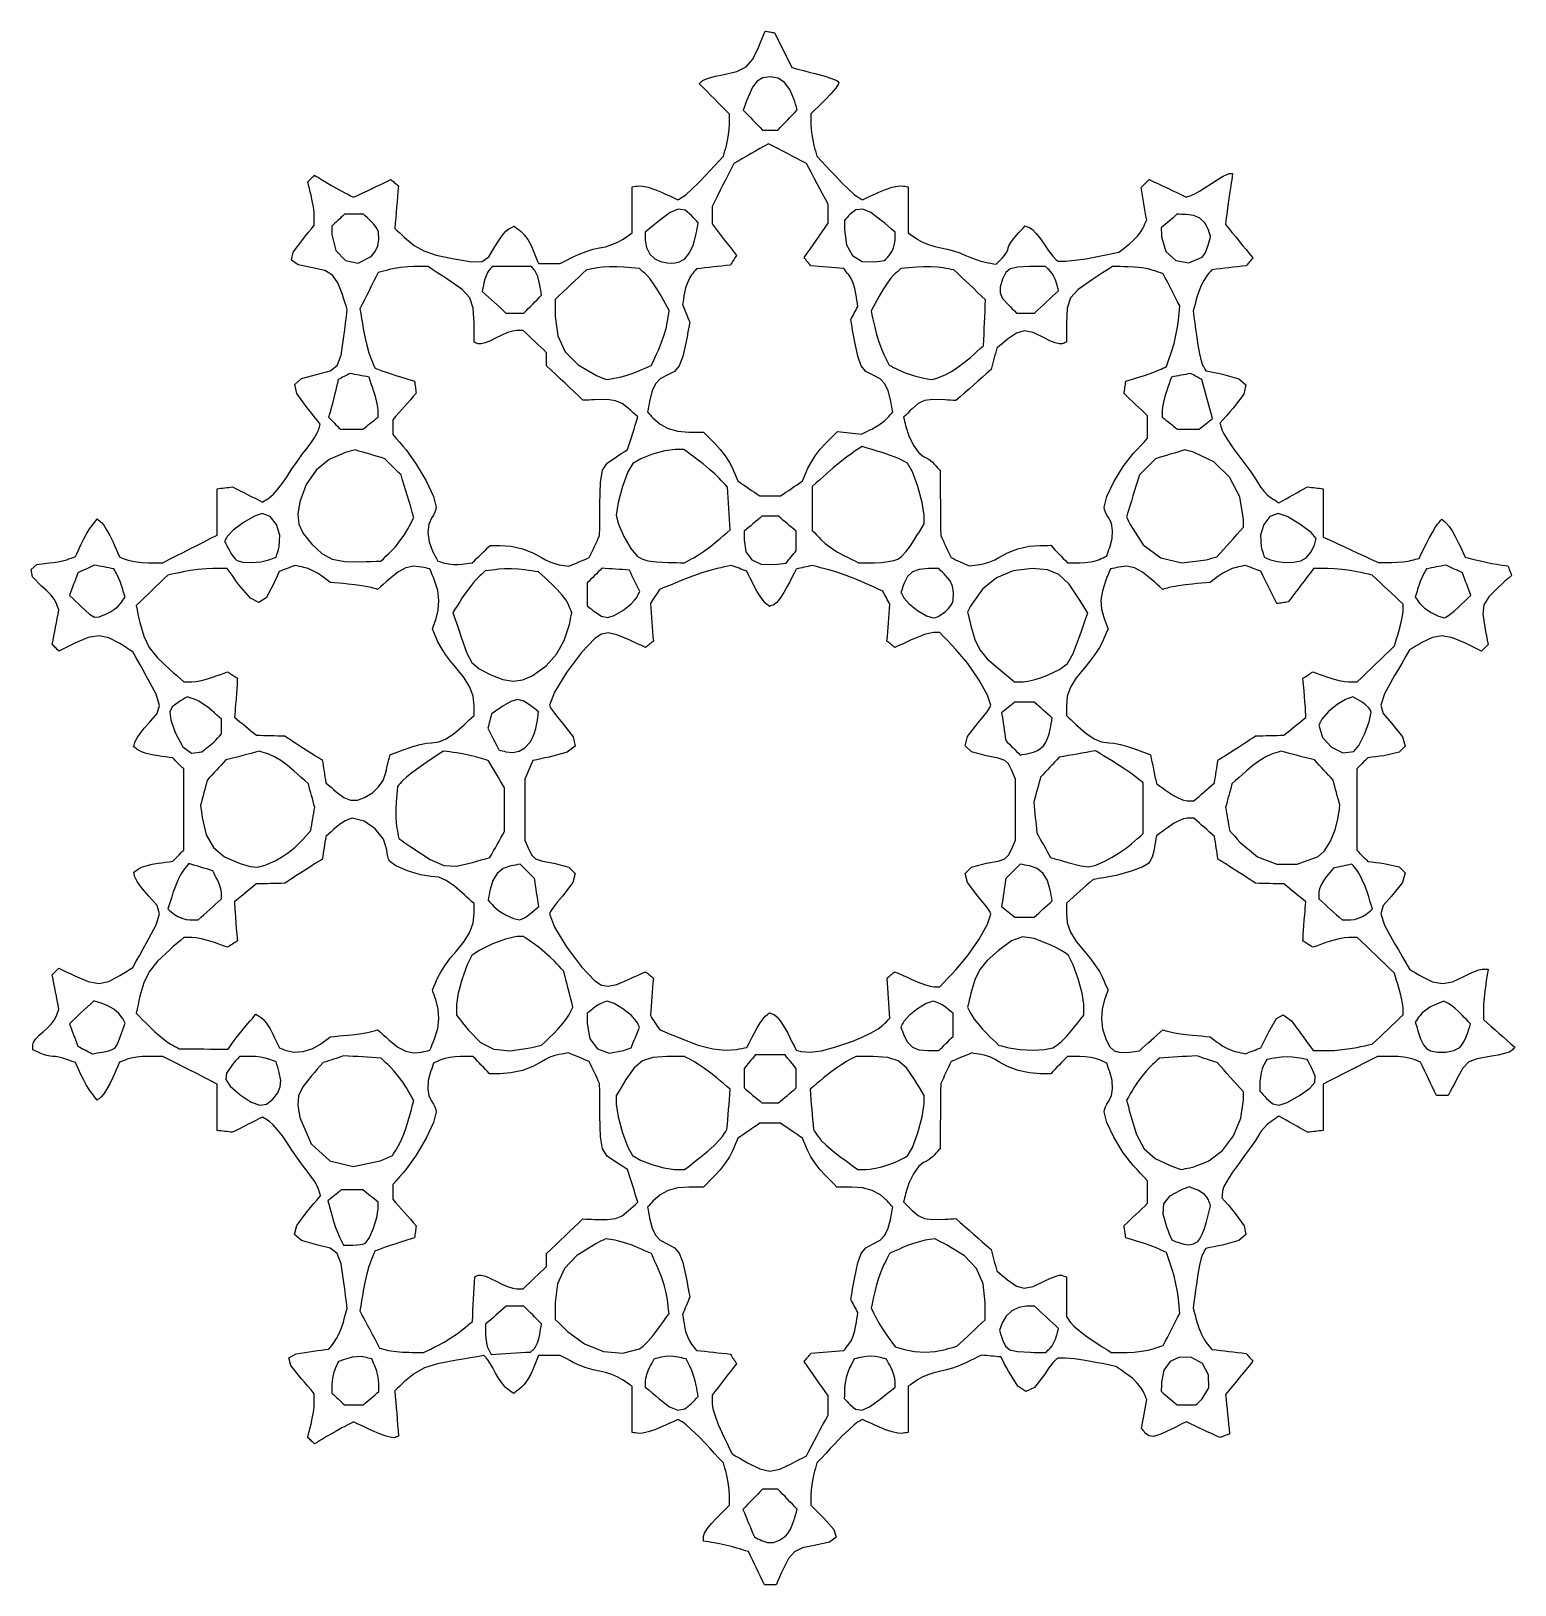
# Model space of a CAD drawing. Extents: x 0 to 409, y 0 to 428.
import ezdxf

# ---------------------------------------------------------------- set-up
doc = ezdxf.new("R2010")
doc.units = 0
doc.layers.add('Layer_1', color=7, linetype='CONTINUOUS')

msp = doc.modelspace()

# ---------------------------------------------------------------- linework, layer by layer
at = {"layer": 'Layer_1', "color": 7}
for points in [[(199.960784, 4.600008), (199.4034, 5.750008), (198.846024, 6.900008), (198.28864, 8.050008), (197.731264, 9.200008), (196.931264, 9.435336), (196.131264, 9.670664), (195.331264, 9.906), (194.531264, 10.141328), (193.052048, 10.54588), (191.390016, 10.95152), (189.748608, 11.311128), (188.331264, 11.577576), (187.581264, 11.701312), (186.831264, 11.825048), (186.081264, 11.948776), (185.331264, 12.072512), (185.331264, 12.421808), (185.331264, 12.771104), (185.331264, 13.1204), (185.331264, 13.469696), (185.615328, 14.290984), (186.38876, 15.494312), (187.533448, 16.917912), (188.931264, 18.400008), (189.831264, 19.283288), (190.731264, 20.166576), (191.631264, 21.049856), (192.531264, 21.933144), (192.529664, 22.641504), (192.528064, 23.349856), (192.526464, 24.058216), (192.524864, 24.766576), (192.458064, 26.104688), (192.2766, 27.653488), (192.008776, 29.221072), (191.682928, 30.615512), (191.473568, 31.369384), (191.264208, 32.123264), (191.054848, 32.877136), (190.845488, 33.631016), (189.623224, 34.937624), (188.400968, 36.244232), (187.178712, 37.550848), (185.956448, 38.857456), (183.947936, 40.945744), (182.093408, 42.768104), (180.599104, 44.128552), (179.67124, 44.831072), (179.322208, 45.017864), (178.973176, 45.204664), (178.624144, 45.391456), (178.275112, 45.578256), (177.15816, 45.066896), (176.041208, 44.555536), (174.924248, 44.044184), (173.807296, 43.532824), (171.930096, 42.758848), (170.121656, 42.163528), (168.587808, 41.805576), (167.534384, 41.743656), (167.083192, 41.807736), (166.632, 41.871816), (166.180808, 41.935896), (165.729616, 41.999976), (165.729616, 43.588888), (165.729616, 45.1778), (165.729616, 46.76672), (165.729616, 48.355632), (165.729616, 49.944544), (165.729616, 51.533464), (165.729616, 53.122376), (165.729616, 54.711296), (165.064968, 55.16232), (164.400312, 55.613352), (163.735664, 56.064376), (163.071008, 56.515408), (161.74516, 57.259928), (160.100496, 57.95344), (158.346352, 58.51844), (156.692016, 58.877424), (154.968128, 59.242576), (153.024584, 59.824376), (151.099616, 60.54276), (149.43148, 61.317648), (148.54644, 61.788232), (147.661392, 62.258808), (146.776352, 62.729392), (145.891312, 63.199976), (145.13764, 63.199976), (144.383976, 63.199976), (143.630304, 63.199976), (142.876632, 63.199976), (142.12296, 63.199976), (141.369296, 63.199976), (140.615624, 63.199976), (139.861952, 63.199976), (139.514496, 62.290176), (139.16704, 61.380368), (138.819576, 60.470568), (138.47212, 59.560768), (137.774496, 58.023464), (136.90244, 56.52796), (135.967232, 55.245344), (135.080184, 54.346704), (134.579656, 53.952984), (134.079128, 53.559272), (133.5786, 53.16556), (133.078072, 52.77184), (132.685384, 53.032576), (132.292696, 53.293312), (131.9, 53.554048), (131.507312, 53.814784), (130.749728, 54.495864), (129.848144, 55.579304), (128.915536, 56.916056), (128.064848, 58.357088), (127.28488, 59.769048), (126.544816, 61.026656), (125.9282, 61.99296), (125.518592, 62.531), (125.349952, 62.69964), (125.18132, 62.86828), (125.01268, 63.036912), (124.84404, 63.205552), (122.954736, 62.882416), (121.065432, 62.55928), (119.176128, 62.236136), (117.286824, 61.913), (112.084904, 60.903144), (108.503568, 59.801088), (105.74696, 58.27708), (103.01924, 56.001376), (102.341648, 55.373168), (101.664056, 54.74496), (100.986456, 54.116752), (100.308864, 53.488544), (100.439264, 51.924944), (100.569664, 50.361352), (100.700064, 48.79776), (100.830464, 47.23416), (100.960864, 45.67056), (101.091264, 44.106968), (101.221656, 42.543368), (101.352056, 40.979768), (101.069936, 40.871512), (100.787816, 40.763248), (100.505696, 40.654984), (100.223576, 40.546728), (99.384352, 40.568328), (97.933536, 40.94724), (96.074936, 41.618784), (94.01236, 42.518264), (92.741672, 43.119408), (91.470992, 43.720544), (90.200304, 44.321688), (88.929616, 44.922824), (88.129616, 44.500824), (87.329616, 44.078816), (86.529616, 43.656816), (85.729616, 43.234808), (84.315752, 42.471936), (82.831672, 41.642648), (81.453632, 40.847016), (80.357896, 40.185104), (79.814968, 39.84468), (79.27204, 39.504264), (78.729104, 39.16384), (78.186176, 38.823416), (77.952096, 39.057504), (77.718008, 39.291584), (77.48392, 39.525672), (77.24984, 39.759752), (77.01576, 39.993832), (76.78168, 40.22792), (76.547592, 40.462), (76.313512, 40.69608), (76.540528, 41.597632), (76.767536, 42.499184), (76.994552, 43.400736), (77.22156, 44.302288), (77.574144, 45.890336), (77.862872, 47.548416), (78.057968, 49.080088), (78.129648, 50.288912), (78.129648, 50.884016), (78.129648, 51.47912), (78.129648, 52.074224), (78.129648, 52.669328), (77.229648, 53.723704), (76.329648, 54.778088), (75.429648, 55.832464), (74.529648, 56.88684), (71.690008, 60.476688), (71.130504, 62.53028), (73.120856, 63.644768), (77.930752, 64.417328), (78.981032, 64.5506), (80.031304, 64.683872), (81.081584, 64.817152), (82.131856, 64.950424), (82.502952, 65.422192), (82.87404, 65.89396), (83.245136, 66.36572), (83.616224, 66.837488), (84.274304, 67.862104), (84.968816, 69.256912), (85.617064, 70.838616), (86.136352, 72.423912), (86.395288, 73.348752), (86.654232, 74.273592), (86.913168, 75.198432), (87.172104, 76.123272), (86.94996, 77.927536), (86.727808, 79.731808), (86.505664, 81.536072), (86.283512, 83.340336), (85.525992, 88.424504), (84.459416, 91.281584), (82.501056, 92.74364), (79.068176, 93.64272), (74.571536, 94.883776), (72.691104, 96.523776), (73.278584, 99.039304), (76.185712, 102.906944), (77.099728, 103.976808), (78.013744, 105.04668), (78.92776, 106.116544), (79.841776, 107.186408), (79.703368, 107.638104), (79.564952, 108.0898), (79.426544, 108.541496), (79.288128, 108.993192), (78.868952, 109.947232), (78.136912, 111.209232), (77.19508, 112.614912), (76.146552, 113.999976), (74.91, 115.605128), (73.456232, 117.610048), (71.96652, 119.758928), (70.622128, 121.79596), (69.3312, 123.679264), (67.987048, 125.409568), (66.748704, 126.795), (65.775224, 127.64368), (65.297624, 127.956616), (64.820024, 128.269552), (64.342416, 128.582488), (63.864816, 128.895424), (62.831488, 128.371792), (61.798152, 127.848168), (60.764824, 127.324536), (59.731488, 126.800904), (58.698152, 126.27728), (57.664824, 125.753648), (56.631488, 125.230024), (55.598152, 124.706392), (55.064592, 124.768072), (54.531024, 124.829752), (53.997464, 124.891432), (53.463896, 124.953112), (52.930336, 125.014792), (52.396776, 125.076472), (51.863208, 125.138152), (51.329648, 125.199832), (51.329648, 126.799832), (51.329648, 128.399832), (51.329648, 129.999832), (51.329648, 131.599832), (51.329648, 133.199832), (51.329648, 134.799832), (51.329648, 136.399832), (51.329648, 137.999832), (49.457608, 138.949832), (47.58556, 139.899832), (45.71352, 140.849832), (43.841472, 141.799832), (41.969432, 142.749832), (40.097384, 143.699832), (38.225344, 144.649832), (36.353296, 145.599832), (35.38836, 145.599832), (34.423424, 145.599832), (33.458488, 145.599832), (32.493552, 145.599832), (30.829616, 145.537032), (29.152352, 145.365944), (27.657128, 145.112736), (26.539328, 144.803544), (26.015712, 144.604464), (25.492096, 144.405384), (24.968472, 144.206312), (24.444856, 144.007232), (23.976552, 142.948304), (23.508248, 141.889384), (23.039936, 140.830456), (22.571632, 139.771528), (21.7494, 138.048128), (20.895392, 136.48688), (20.110544, 135.259504), (19.495776, 134.537736), (19.19512, 134.288208), (18.894464, 134.038688), (18.5938, 133.789168), (18.293144, 133.53964), (17.915384, 134.01988), (17.537632, 134.50012), (17.159872, 134.980368), (16.782112, 135.460608), (16.079176, 136.46424), (15.282248, 137.77684), (14.48924, 139.228208), (13.798072, 140.64812), (13.429824, 141.464752), (13.061576, 142.281384), (12.69332, 143.098024), (12.325072, 143.914656), (11.7208, 144.125304), (11.116528, 144.33596), (10.512248, 144.546608), (9.907976, 144.757264), (8.855608, 145.084432), (7.777032, 145.352352), (6.79892, 145.533376), (6.047912, 145.599856), (5.326848, 145.673136), (4.430248, 145.8726), (3.472328, 146.167808), (2.567288, 146.528296), (2.05788, 146.7604), (1.548472, 146.992496), (1.039056, 147.2246), (0.529648, 147.456704), (0.529648, 147.800864), (0.529648, 148.145024), (0.529648, 148.489184), (0.529648, 148.833344), (0.754504, 149.539368), (1.366744, 150.444072), (2.272856, 151.43096), (3.379336, 152.383544), (4.546576, 153.38732), (5.618144, 154.513608), (6.47524, 155.624624), (6.999112, 156.582592), (7.191632, 157.088968), (7.38416, 157.595336), (7.57668, 158.101712), (7.7692, 158.60808), (7.535936, 159.793736), (7.302672, 160.979392), (7.069408, 162.165048), (6.836144, 163.350704), (6.60288, 164.53636), (6.369624, 165.722016), (6.13636, 166.907672), (5.903096, 168.093328), (6.132528, 168.322768), (6.361968, 168.5522), (6.5914, 168.78164), (6.820832, 169.011072), (7.050272, 169.240504), (7.279704, 169.469944), (7.509144, 169.699376), (7.738576, 169.928808), (8.841888, 169.387696), (9.945208, 168.846576), (11.04852, 168.305464), (12.151832, 167.764344), (15.828288, 166.226088), (18.797032, 165.72764), (21.54848, 166.273032), (24.573024, 167.86628), (25.462184, 168.43288), (26.351336, 168.99948), (27.240496, 169.566072), (28.129648, 170.132672), (29.079648, 171.833224), (30.029648, 173.533784), (30.979648, 175.234336), (31.929648, 176.934888), (34.532896, 181.83308), (35.467288, 184.883704), (34.783896, 187.173104), (32.533768, 189.787656), (31.253248, 191.203904), (30.129168, 192.601376), (29.28288, 193.819024), (28.835728, 194.695792), (28.710192, 195.091336), (28.584648, 195.48688), (28.459112, 195.882424), (28.333568, 196.277968), (28.673544, 196.526568), (29.013528, 196.775168), (29.353504, 197.02376), (29.69348, 197.27236), (30.539128, 197.702152), (31.83632, 198.137272), (33.408368, 198.526944), (35.078568, 198.82036), (36.084856, 198.95876), (37.091152, 199.09716), (38.09744, 199.23556), (39.103728, 199.37396), (39.481968, 199.7522), (39.860208, 200.13044), (40.238448, 200.50868), (40.616688, 200.88692), (40.994928, 201.26516), (41.373168, 201.6434), (41.751408, 202.02164), (42.129648, 202.39988), (42.129648, 205.19988), (42.129648, 207.99988), (42.129648, 210.79988), (42.129648, 213.59988), (42.129648, 216.39988), (42.129648, 219.19988), (42.129648, 221.99988), (42.129648, 224.79988), (41.751408, 225.17812), (41.373168, 225.55636), (40.994928, 225.9346), (40.616688, 226.31284), (40.238448, 226.69108), (39.860208, 227.06932), (39.481968, 227.44756), (39.103728, 227.8258), (38.09744, 227.9642), (37.091152, 228.1026), (36.084856, 228.241), (35.078568, 228.3794), (33.408368, 228.672816), (31.83632, 229.062488), (30.539128, 229.497608), (29.69348, 229.9274), (29.353504, 230.176), (29.013528, 230.4246), (28.673544, 230.673192), (28.333568, 230.921792), (28.459112, 231.317336), (28.584648, 231.71288), (28.710192, 232.108424), (28.835728, 232.503968), (29.282888, 233.380736), (30.129176, 234.598384), (31.253248, 235.995856), (32.533768, 237.412104), (34.783888, 240.026656), (35.467288, 242.316056), (34.532896, 245.36668), (31.929648, 250.264872), (30.979648, 251.965424), (30.029648, 253.665984), (29.079648, 255.366536), (28.129648, 257.067088), (27.240496, 257.633688), (26.351336, 258.200288), (25.462184, 258.76688), (24.573024, 259.33348), (21.54848, 260.926728), (18.797032, 261.47212), (15.828288, 260.973672), (12.151832, 259.435416), (11.04852, 258.894304), (9.945208, 258.353184), (8.841888, 257.812072), (7.738576, 257.270952), (7.509144, 257.500384), (7.279704, 257.729824), (7.050272, 257.959256), (6.820832, 258.188688), (6.5914, 258.418128), (6.361968, 258.64756), (6.132528, 258.877), (5.903096, 259.106432), (6.13636, 260.292088), (6.369624, 261.477744), (6.60288, 262.6634), (6.836144, 263.849056), (7.069408, 265.034712), (7.302672, 266.220368), (7.535936, 267.406024), (7.7692, 268.59168), (7.58048, 269.088048), (7.391768, 269.584416), (7.203048, 270.080784), (7.014328, 270.577152), (6.4636, 271.552112), (5.522136, 272.738984), (4.321816, 273.987776), (2.994552, 275.14848), (0.51456, 277.726216), (0.084888, 279.769472), (1.650832, 281.11508), (5.157672, 281.59988), (6.254344, 281.66636), (7.515528, 281.847384), (8.78536, 282.115304), (9.907976, 282.442472), (10.512248, 282.653128), (11.116528, 282.863776), (11.7208, 283.074432), (12.325072, 283.28508), (12.69332, 284.101712), (13.061576, 284.918352), (13.429824, 285.734984), (13.798072, 286.551616), (14.48924, 287.971528), (15.282248, 289.422896), (16.079176, 290.735496), (16.782112, 291.739128), (17.159872, 292.219368), (17.537632, 292.699616), (17.915384, 293.179856), (18.293144, 293.660096), (18.5938, 293.410576), (18.894464, 293.161048), (19.19512, 292.911528), (19.495776, 292.662), (20.110544, 291.940232), (20.895392, 290.712856), (21.7494, 289.151608), (22.571632, 287.428208), (23.039936, 286.36928), (23.508248, 285.31036), (23.976552, 284.251432), (24.444856, 283.192504), (24.968472, 282.993424), (25.492096, 282.794352), (26.015712, 282.595272), (26.539328, 282.396192), (27.657128, 282.087), (29.152352, 281.833792), (30.829616, 281.662704), (32.493552, 281.599904), (33.458488, 281.599904), (34.423424, 281.599904), (35.38836, 281.599904), (36.353296, 281.599904), (38.225344, 282.549904), (40.097384, 283.499904), (41.969432, 284.449904), (43.841472, 285.399904), (45.71352, 286.349904), (47.58556, 287.299904), (49.457608, 288.249904), (51.329648, 289.199904), (51.329648, 290.799904), (51.329648, 292.399904), (51.329648, 293.999904), (51.329648, 295.599904), (51.329648, 297.199904), (51.329648, 298.799904), (51.329648, 300.399904), (51.329648, 301.999904), (51.863208, 302.061584), (52.396776, 302.123264), (52.930336, 302.184944), (53.463896, 302.246624), (53.997464, 302.308304), (54.531024, 302.369984), (55.064592, 302.431664), (55.598152, 302.493344), (56.631488, 301.96972), (57.664824, 301.446088), (58.698152, 300.922464), (59.731488, 300.398832), (60.764824, 299.8752), (61.798152, 299.351576), (62.831488, 298.827944), (63.864816, 298.304312), (64.342416, 298.617248), (64.820024, 298.930184), (65.297624, 299.24312), (65.775224, 299.556056), (66.748704, 300.404736), (67.98704, 301.790168), (69.331192, 303.520472), (70.622128, 305.403776), (71.96652, 307.440808), (73.456232, 309.589688), (74.91, 311.594608), (76.146552, 313.19976), (77.1924, 314.576368), (78.12692, 315.959016), (78.848144, 317.186936), (79.254112, 318.09936), (79.384016, 318.524264), (79.513928, 318.949168), (79.643832, 319.374064), (79.773736, 319.798968), (78.868224, 320.910576), (77.96272, 322.022192), (77.057208, 323.1338), (76.151696, 324.245408), (73.290504, 328.202664), (72.713992, 330.726128), (74.585456, 332.337128), (79.068176, 333.557016), (82.504448, 334.45736), (84.463592, 335.92872), (85.531976, 338.815096), (86.295952, 343.960464), (86.521216, 345.79), (86.746472, 347.619528), (86.971736, 349.449064), (87.196992, 351.278592), (86.862944, 352.338312), (86.528904, 353.398024), (86.194856, 354.457744), (85.860808, 355.517456), (84.615984, 358.740904), (83.123752, 360.826144), (81.067256, 362.070448), (78.129648, 362.771104), (73.697296, 363.675824), (71.819624, 364.969232), (72.296968, 367.146184), (74.929648, 370.701528), (75.729648, 371.66964), (76.529648, 372.637752), (77.329648, 373.605864), (78.129648, 374.573976), (78.129648, 375.163632), (78.129648, 375.753296), (78.129648, 376.342952), (78.129648, 376.932608), (78.057968, 378.132976), (77.862872, 379.65772), (77.574144, 381.31112), (77.22156, 382.897448), (76.994552, 383.799), (76.767536, 384.700552), (76.54052, 385.602104), (76.313512, 386.503656), (76.547592, 386.737736), (76.781672, 386.971824), (77.01576, 387.205904), (77.24984, 387.439984), (77.48392, 387.674072), (77.718008, 387.908152), (77.952096, 388.14224), (78.186176, 388.37632), (78.729104, 388.035896), (79.27204, 387.69548), (79.814968, 387.355056), (80.357896, 387.014632), (81.453632, 386.35272), (82.831672, 385.557088), (84.315752, 384.7278), (85.729616, 383.964928), (86.529616, 383.542928), (87.329616, 383.12092), (88.129616, 382.69892), (88.929616, 382.276912), (90.216832, 382.885872), (91.504048, 383.494824), (92.791264, 384.103784), (94.07848, 384.712744), (95.365696, 385.321704), (96.652912, 385.930664), (97.94012, 386.539624), (99.227336, 387.148584), (99.485808, 386.93408), (99.744272, 386.719568), (100.002744, 386.505056), (100.261208, 386.290552), (100.519672, 386.076048), (100.778144, 385.861536), (101.036608, 385.647024), (101.295072, 385.43252), (101.171264, 383.96784), (101.047448, 382.503168), (100.92364, 381.038488), (100.799832, 379.573808), (100.676024, 378.109128), (100.552216, 376.644448), (100.4284, 375.179776), (100.304592, 373.715096), (100.98272, 373.0864), (101.660848, 372.457704), (102.338976, 371.829008), (103.017104, 371.200312), (105.64584, 369.003352), (108.304496, 367.497768), (111.7192, 366.368536), (116.61612, 365.300632), (121.488488, 364.460424), (124.341192, 364.559336), (126.171408, 365.904968), (127.97632, 368.804944), (128.962168, 370.414352), (129.990496, 371.850592), (130.939528, 372.95708), (131.687496, 373.577216), (132.055272, 373.774048), (132.423056, 373.970872), (132.79084, 374.167704), (133.158616, 374.364536), (133.649072, 373.978736), (134.139536, 373.592944), (134.63, 373.207144), (135.120456, 372.821352), (135.991872, 371.935008), (136.914272, 370.662464), (137.77768, 369.173768), (138.47212, 367.638968), (138.819576, 366.729168), (139.167032, 365.81936), (139.514496, 364.90956), (139.861952, 363.99976), (140.615624, 363.99976), (141.369288, 363.99976), (142.12296, 363.99976), (142.876632, 363.99976), (143.630304, 363.99976), (144.383968, 363.99976), (145.13764, 363.99976), (145.891312, 363.99976), (146.776352, 364.470344), (147.661392, 364.94092), (148.54644, 365.411504), (149.43148, 365.882088), (151.099616, 366.656976), (153.024584, 367.37536), (154.968128, 367.95716), (156.692016, 368.322312), (158.346352, 368.681296), (160.100496, 369.246296), (161.74516, 369.939808), (163.071008, 370.684328), (163.735656, 371.135352), (164.400312, 371.586384), (165.06496, 372.037408), (165.729616, 372.48844), (165.729616, 374.077352), (165.729616, 375.666272), (165.729616, 377.255184), (165.729616, 378.844104), (165.729616, 380.433016), (165.729616, 382.021928), (165.729616, 383.610848), (165.729616, 385.19976), (166.180888, 385.26384), (166.632168, 385.32792), (167.08344, 385.392), (167.53472, 385.45608), (168.588144, 385.39416), (170.121992, 385.036208), (171.930432, 384.440888), (173.807632, 383.666912), (174.924584, 383.155552), (176.041536, 382.644192), (177.158496, 382.13284), (178.275448, 381.62148), (178.62448, 381.808272), (178.973512, 381.995072), (179.322544, 382.181864), (179.671576, 382.368664), (180.599448, 383.071184), (182.09376, 384.431624), (183.94828, 386.254), (185.956768, 388.34228), (187.179024, 389.648888), (188.401288, 390.955496), (189.623544, 392.262112), (190.845808, 393.56872), (191.055168, 394.322592), (191.264528, 395.076472), (191.473888, 395.830344), (191.683248, 396.584224), (192.008784, 397.97404), (192.276016, 399.529032), (192.457352, 401.059208), (192.525192, 402.374568), (192.526792, 403.06828), (192.528392, 403.761992), (192.529992, 404.455704), (192.531592, 405.149416), (191.489992, 406.204112), (190.448392, 407.258808), (189.406792, 408.313504), (188.365192, 409.3682), (187.323592, 410.422896), (186.281992, 411.477584), (185.240392, 412.53228), (184.198792, 413.586976), (184.399648, 413.787824), (184.600512, 413.98868), (184.801368, 414.189536), (185.002232, 414.390384), (185.689992, 414.770536), (186.968744, 415.211688), (188.65584, 415.659128), (190.568632, 416.058128), (194.51648, 416.978656), (197.136064, 418.270496), (198.960624, 420.336552), (200.523432, 423.579728), (200.979592, 424.703632), (201.435752, 425.827536), (201.891912, 426.951448), (202.348072, 428.075352), (202.671008, 428.014072), (202.993952, 427.952792), (203.316888, 427.891512), (203.639832, 427.830232), (203.962768, 427.768952), (204.285712, 427.707672), (204.608648, 427.646392), (204.931592, 427.585112), (205.531592, 426.386904), (206.131592, 425.188704), (206.731592, 423.990496), (207.331592, 422.792296), (207.931592, 421.594096), (208.531592, 420.395888), (209.131592, 419.197688), (209.731592, 417.999488), (211.315528, 417.599488), (212.899472, 417.199488), (214.483408, 416.799488), (216.067352, 416.399488), (218.548832, 415.713328), (220.621784, 415.027832), (222.069392, 414.422512), (222.674872, 413.976848), (222.4642, 413.345968), (221.689624, 412.236344), (220.473728, 410.804488), (218.939112, 409.20692), (217.937152, 408.220096), (216.935192, 407.23328), (215.933232, 406.246456), (214.931272, 405.259632), (214.932872, 404.552112), (214.934472, 403.844592), (214.936072, 403.13708), (214.937672, 402.42956), (215.004472, 401.092752), (215.185912, 399.545016), (215.453704, 397.97816), (215.779544, 396.583984), (215.988904, 395.830112), (216.198264, 395.076232), (216.407624, 394.322352), (216.616984, 393.56848), (217.83924, 392.261872), (219.061504, 390.955256), (220.28376, 389.648648), (221.506024, 388.34204), (223.514544, 386.253752), (225.369072, 384.431384), (226.863376, 383.070944), (227.791224, 382.368424), (228.140264, 382.181624), (228.489304, 381.994832), (228.838344, 381.808032), (229.187384, 381.62124), (230.304344, 382.1326), (231.421304, 382.643952), (232.538264, 383.155312), (233.655224, 383.666672), (235.532416, 384.440648), (237.34084, 385.035968), (238.87468, 385.39392), (239.928104, 385.45584), (240.379304, 385.39176), (240.830504, 385.32768), (241.281704, 385.2636), (241.732904, 385.19952), (241.732904, 383.609936), (241.732904, 382.020344), (241.732904, 380.43076), (241.732904, 378.841176), (241.732904, 377.251592), (241.732904, 375.662), (241.732904, 374.072416), (241.732904, 372.482832), (242.397544, 372.03248), (243.062184, 371.58212), (243.726824, 371.13176), (244.391464, 370.681408), (245.718976, 369.938912), (247.368144, 369.248952), (249.128976, 368.68852), (250.791464, 368.334624), (252.468048, 368.010192), (254.267264, 367.529968), (255.97324, 366.958712), (257.370104, 366.361184), (258.699608, 365.763936), (260.222184, 365.193456), (261.749976, 364.714384), (263.095144, 364.391344), (263.81708, 364.255904), (264.539024, 364.120464), (265.26096, 363.985024), (265.982904, 363.849584), (266.40164, 364.268328), (266.820384, 364.687064), (267.23912, 365.105808), (267.657864, 365.524552), (268.308256, 366.26292), (268.840864, 367.035144), (269.200736, 367.749664), (269.332904, 368.314912), (269.51632, 368.944352), (270.01572, 369.833648), (270.754856, 370.864528), (271.657464, 371.91876), (272.238584, 372.540872), (272.819704, 373.162984), (273.400824, 373.785096), (273.981944, 374.407208), (274.3108, 374.281008), (274.639664, 374.154816), (274.96852, 374.028624), (275.297384, 373.902424), (276.025152, 373.367208), (277.034256, 372.28308), (278.191304, 370.807664), (279.362904, 369.098584), (280.510408, 367.422648), (281.601824, 366.037472), (282.513784, 365.086888), (283.122904, 364.714752), (285.092456, 364.695712), (287.643152, 364.9166), (290.746048, 365.373912), (294.372184, 366.064168), (295.732024, 366.346632), (297.091864, 366.629104), (298.451704, 366.911568), (299.811544, 367.194032), (300.522744, 367.74472), (301.233944, 368.2954), (301.945144, 368.846088), (302.656344, 369.396768), (303.83868, 370.429736), (304.954952, 371.61396), (305.87948, 372.803256), (306.486584, 373.851464), (306.732944, 374.414456), (306.979304, 374.977456), (307.225664, 375.540448), (307.472024, 376.10344), (307.281384, 377.210048), (307.090744, 378.316656), (306.900104, 379.423264), (306.709464, 380.529872), (306.5188, 381.63648), (306.328144, 382.743096), (306.13748, 383.849704), (305.946824, 384.956312), (306.22468, 385.234176), (306.502544, 385.512048), (306.7804, 385.789912), (307.058264, 386.067776), (307.336144, 386.34564), (307.614024, 386.623512), (307.891904, 386.901376), (308.169784, 387.17924), (309.44296, 386.57712), (310.716144, 385.975), (311.98932, 385.372872), (313.262504, 384.770752), (314.53568, 384.168632), (315.808864, 383.566512), (317.08204, 382.964384), (318.355224, 382.362264), (318.722144, 382.47872), (319.089064, 382.595168), (319.455984, 382.711624), (319.822904, 382.828072), (320.708536, 383.226152), (322.034976, 383.965688), (323.62276, 384.941072), (325.292424, 386.046688), (326.919232, 387.115552), (328.390344, 387.990856), (329.544112, 388.58228), (330.218904, 388.799496), (330.450064, 388.799496), (330.681224, 388.799496), (330.912384, 388.799496), (331.143544, 388.799496), (331.015664, 387.949496), (330.887784, 387.099496), (330.759904, 386.249496), (330.632024, 385.399496), (330.395432, 383.795176), (330.129304, 381.94036), (329.86624, 380.064784), (329.638824, 378.398176), (329.518384, 377.497848), (329.397944, 376.59752), (329.277504, 375.697184), (329.157064, 374.796856), (330.10352, 373.647192), (331.049984, 372.497528), (331.99644, 371.347856), (332.942904, 370.198192), (333.889384, 369.048528), (334.835864, 367.898864), (335.782344, 366.749192), (336.728824, 365.599528), (336.50096, 365.324976), (336.273104, 365.050424), (336.04524, 364.775872), (335.817384, 364.50132), (335.58952, 364.226768), (335.361664, 363.952224), (335.1338, 363.677672), (334.905944, 363.40312), (333.716664, 363.268568), (332.527384, 363.134016), (331.338104, 362.999464), (330.148824, 362.864912), (328.959544, 362.73036), (327.770264, 362.595808), (326.580984, 362.461256), (325.391704, 362.326704), (325.012984, 361.845232), (324.634264, 361.36376), (324.255544, 360.88228), (323.876824, 360.400808), (323.206024, 359.35804), (322.499456, 357.942504), (321.841168, 356.340048), (321.315224, 354.736552), (321.05356, 353.80196), (320.791904, 352.867368), (320.53024, 351.932768), (320.268584, 350.998176), (320.492024, 349.328104), (320.715464, 347.658024), (320.938904, 345.987952), (321.162344, 344.317872), (321.575352, 341.6008), (322.039152, 339.141128), (322.496968, 337.209304), (322.892024, 336.075768), (323.100984, 335.68532), (323.309944, 335.294864), (323.518904, 334.904416), (323.727864, 334.51396), (324.878504, 334.277976), (326.029144, 334.041992), (327.179784, 333.806008), (328.330424, 333.570024), (332.881416, 332.295104), (334.79688, 330.601896), (334.215728, 328.0484), (331.276824, 324.192576), (330.3628, 323.147712), (329.448784, 322.102856), (328.53476, 321.057992), (327.620744, 320.013128), (327.76344, 319.561424), (327.906144, 319.10972), (328.04884, 318.658016), (328.191544, 318.206312), (328.735512, 317.086168), (329.79468, 315.371944), (331.216288, 313.296976), (332.847544, 311.094624), (334.53824, 308.843376), (336.121576, 306.63528), (337.420072, 304.724008), (338.256264, 303.363256), (338.941112, 302.30904), (339.82752, 301.232408), (340.800968, 300.25956), (341.746904, 299.51672), (342.28872, 299.161712), (342.830544, 298.806704), (343.37236, 298.451696), (343.914184, 298.096688), (344.89416, 298.647568), (345.874144, 299.198448), (346.85412, 299.749328), (347.834104, 300.300208), (348.814104, 300.851088), (349.794104, 301.401968), (350.774104, 301.95284), (351.754104, 302.50372), (352.30144, 302.44068), (352.848784, 302.37764), (353.39612, 302.3146), (353.943464, 302.25156), (354.490824, 302.18852), (355.038184, 302.12548), (355.585544, 302.06244), (356.132904, 301.9994), (356.132904, 300.33424), (356.132904, 298.669072), (356.132904, 297.003912), (356.132904, 295.338744), (356.132904, 293.673576), (356.132904, 292.008416), (356.132904, 290.343248), (356.132904, 288.67808), (358.032904, 287.796616), (359.932904, 286.915152), (361.832904, 286.033688), (363.732904, 285.152224), (365.632904, 284.27076), (367.532904, 283.389304), (369.432904, 282.50784), (371.332904, 281.626376), (372.232904, 281.642936), (373.132904, 281.659496), (374.032904, 281.676056), (374.932904, 281.692616), (376.488528, 281.759976), (378.062904, 281.894552), (379.47228, 282.076776), (380.532904, 282.287144), (381.032904, 282.419224), (381.532904, 282.551296), (382.032904, 282.683376), (382.532904, 282.815448), (383.032904, 283.834272), (383.532904, 284.853088), (384.032904, 285.871912), (384.532904, 286.890728), (385.397416, 288.578568), (386.272832, 290.161592), (387.056944, 291.462224), (387.647544, 292.302864), (387.926224, 292.63708), (388.204904, 292.971296), (388.483584, 293.305504), (388.762264, 293.63972), (389.09944, 293.334576), (389.436624, 293.029424), (389.7738, 292.72428), (390.110984, 292.419128), (390.782888, 291.628792), (391.615256, 290.379184), (392.502208, 288.84192), (393.337864, 287.18864), (393.8074, 286.186168), (394.276944, 285.183696), (394.74648, 284.181216), (395.216024, 283.178744), (395.930624, 282.989424), (396.645224, 282.800096), (397.359824, 282.610776), (398.074424, 282.421448), (399.424344, 282.089808), (400.9868, 281.746632), (402.568192, 281.4324), (403.974904, 281.187616), (404.735424, 281.06848), (405.495944, 280.949344), (406.256464, 280.830208), (407.016984, 280.711072), (407.141104, 280.387624), (407.265224, 280.064176), (407.389344, 279.74072), (407.513464, 279.417272), (407.637584, 279.093824), (407.761704, 278.770376), (407.885824, 278.44692), (408.009944, 278.123472), (407.100704, 277.30796), (406.191464, 276.492448), (405.282224, 275.676928), (404.372984, 274.861416), (401.71144, 272.249432), (400.365704, 270.02924), (400.087376, 267.469792), (400.628024, 263.840024), (400.860864, 262.656496), (401.093704, 261.472968), (401.326544, 260.289432), (401.559384, 259.105904), (401.32996, 258.876472), (401.100544, 258.647032), (400.87112, 258.4176), (400.641704, 258.18816), (400.412264, 257.958728), (400.182824, 257.729296), (399.953384, 257.499856), (399.723944, 257.270424), (398.620624, 257.811544), (397.517304, 258.352656), (396.413984, 258.893776), (395.310664, 259.434888), (391.733392, 260.949608), (388.866456, 261.477696), (386.210104, 261.026064), (383.264584, 259.601624), (382.41236, 259.102192), (381.560144, 258.60276), (380.70792, 258.103328), (379.855704, 257.603896), (378.840344, 255.829592), (377.824984, 254.055296), (376.809624, 252.280992), (375.794264, 250.506688), (373.027688, 245.448672), (372.011104, 242.33448), (372.669712, 240.032616), (374.928744, 237.411576), (377.987872, 233.663384), (378.693096, 231.058568), (376.994744, 229.38304), (372.843144, 228.422752), (371.73268, 228.284008), (370.622224, 228.145272), (369.51176, 228.006528), (368.401304, 227.867784), (368.017744, 227.484232), (367.634184, 227.10068), (367.250624, 226.71712), (366.867064, 226.333568), (366.48352, 225.950016), (366.099984, 225.566472), (365.71644, 225.18292), (365.332904, 224.799368), (365.332904, 221.999368), (365.332904, 219.199368), (365.332904, 216.399368), (365.332904, 213.599368), (365.332904, 210.799368), (365.332904, 207.999368), (365.332904, 205.199368), (365.332904, 202.399368), (365.71644, 202.015816), (366.099984, 201.632264), (366.48352, 201.248704), (366.867064, 200.865152), (367.250624, 200.4816), (367.634184, 200.098048), (368.017744, 199.714488), (368.401304, 199.330936), (369.51176, 199.192192), (370.622224, 199.053456), (371.73268, 198.914712), (372.843144, 198.775968), (376.994736, 197.81568), (378.69308, 196.140168), (377.987856, 193.535352), (374.928744, 189.787144), (372.66972, 187.166096), (372.011112, 184.864232), (373.027696, 181.75004), (375.794264, 176.692032), (376.809624, 174.917728), (377.824984, 173.143424), (378.840344, 171.369128), (379.855704, 169.594824), (380.70792, 169.095392), (381.560144, 168.59596), (382.41236, 168.096528), (383.264584, 167.597096), (386.257832, 166.184248), (388.993256, 165.715096), (391.751824, 166.18992), (394.814504, 167.609016), (396.294328, 168.381832), (397.749736, 169.014704), (399.013304, 169.442312), (399.917624, 169.599368), (400.32296, 169.599368), (400.728304, 169.599368), (401.13364, 169.599368), (401.538984, 169.599368), (401.375224, 168.549368), (401.211464, 167.499368), (401.047704, 166.449368), (400.883944, 165.399368), (400.630992, 163.553344), (400.42644, 161.631824), (400.291224, 159.862112), (400.246264, 158.471544), (400.250264, 157.789592), (400.255064, 157.107632), (400.259064, 156.42568), (400.263064, 155.74372), (401.34672, 154.789728), (402.430384, 153.835728), (403.51404, 152.881736), (404.597704, 151.927736), (405.68136, 150.973736), (406.765024, 150.019744), (407.84868, 149.065744), (408.932344, 148.111744), (408.71124, 147.886592), (408.490144, 147.66144), (408.26904, 147.43628), (408.047944, 147.211128), (407.332424, 146.807456), (406.03808, 146.374104), (404.348672, 145.96308), (402.447944, 145.626376), (398.550616, 144.968888), (396.218048, 144.072376), (394.62152, 142.393696), (392.932344, 139.389696), (392.332344, 138.242112), (391.732344, 137.094536), (391.132344, 135.946952), (390.532344, 134.799368), (390.132344, 134.799368), (389.732344, 134.799368), (389.332344, 134.799368), (388.932344, 134.799368), (388.532344, 134.799368), (388.132344, 134.799368), (387.732344, 134.799368), (387.332344, 134.799368), (386.781904, 135.954488), (386.231464, 137.1096), (385.681024, 138.264712), (385.130584, 139.419832), (384.580144, 140.574944), (384.029704, 141.730064), (383.479264, 142.885176), (382.928824, 144.040296), (382.41624, 144.235176), (381.903664, 144.430064), (381.39108, 144.624944), (380.878504, 144.819832), (379.777832, 145.122512), (378.296632, 145.370376), (376.628848, 145.537856), (374.968424, 145.599376), (374.00348, 145.599376), (373.038544, 145.599376), (372.0736, 145.599376), (371.108664, 145.599376), (369.236624, 144.649376), (367.364584, 143.699376), (365.492544, 142.749376), (363.620504, 141.799376), (361.748464, 140.849376), (359.876424, 139.899376), (358.004384, 138.949376), (356.132344, 137.999376), (356.132344, 136.399376), (356.132344, 134.799376), (356.132344, 133.199376), (356.132344, 131.599376), (356.132344, 129.999376), (356.132344, 128.399376), (356.132344, 126.799376), (356.132344, 125.199376), (355.584984, 125.136336), (355.037624, 125.073296), (354.490264, 125.010256), (353.942904, 124.947216), (353.39556, 124.884176), (352.848224, 124.821136), (352.30088, 124.758096), (351.753544, 124.695056), (350.773544, 125.245936), (349.793544, 125.796808), (348.813544, 126.347688), (347.833544, 126.898568), (346.85356, 127.449448), (345.873584, 128.000328), (344.8936, 128.551208), (343.913624, 129.102088), (343.3718, 128.74708), (342.829984, 128.392072), (342.28816, 128.037064), (341.746344, 127.682056), (340.800408, 126.939216), (339.82696, 125.966368), (338.940552, 124.889736), (338.255704, 123.83552), (337.410104, 122.463128), (336.085976, 120.520168), (334.464712, 118.265168), (332.727704, 115.956648), (331.082608, 113.688448), (329.711608, 111.543232), (328.757872, 109.76276), (328.364584, 108.588784), (328.324984, 108.109912), (328.285304, 107.63104), (328.245704, 107.152168), (328.206024, 106.673296), (329.0468, 105.676168), (329.887584, 104.679048), (330.72836, 103.68192), (331.569144, 102.6848), (334.293112, 98.9612), (334.766032, 96.503672), (332.830688, 94.872688), (328.329864, 93.628752), (327.179224, 93.392768), (326.028584, 93.156784), (324.877944, 92.9208), (323.727304, 92.684816), (323.518344, 92.29436), (323.309384, 91.903912), (323.100424, 91.513456), (322.891464, 91.123008), (322.496408, 89.989472), (322.038592, 88.057648), (321.574792, 85.597976), (321.161784, 82.880904), (320.938344, 81.210824), (320.714904, 79.540752), (320.491464, 77.870672), (320.268024, 76.2006), (320.52968, 75.266008), (320.791344, 74.331408), (321.053, 73.396816), (321.314664, 72.462224), (321.840608, 70.858728), (322.498896, 69.256272), (323.205464, 67.840736), (323.876264, 66.797968), (324.254984, 66.316496), (324.633704, 65.835016), (325.012424, 65.353544), (325.391144, 64.872072), (326.580424, 64.73752), (327.769704, 64.602968), (328.958984, 64.468416), (330.148264, 64.333864), (331.337544, 64.199312), (332.526824, 64.06476), (333.716104, 63.930208), (334.905384, 63.795656), (335.13324, 63.521104), (335.361104, 63.246552), (335.58896, 62.972008), (335.816824, 62.697456), (336.04468, 62.422904), (336.272544, 62.148352), (336.5004, 61.8738), (336.728264, 61.599248), (335.78772, 60.4568), (334.847184, 59.314344), (333.90664, 58.171896), (332.966104, 57.029448), (332.025584, 55.887), (331.085064, 54.744544), (330.144544, 53.602096), (329.204024, 52.459648), (329.3402, 51.10356), (329.476384, 49.747464), (329.61256, 48.391376), (329.748744, 47.035288), (329.884944, 45.6792), (330.021144, 44.323104), (330.157344, 42.967016), (330.293544, 41.610928), (329.955544, 41.481224), (329.617544, 41.35152), (329.279544, 41.221824), (328.941544, 41.09212), (328.603544, 40.962416), (328.265544, 40.83272), (327.927544, 40.703016), (327.589544, 40.57332), (326.44132, 41.12212), (325.293104, 41.670928), (324.14488, 42.219728), (322.996664, 42.768536), (321.848424, 43.317344), (320.700184, 43.866144), (319.551944, 44.414952), (318.403704, 44.96376), (317.376424, 44.4432), (316.349144, 43.92264), (315.321864, 43.40208), (314.294584, 42.88152), (311.358656, 41.505344), (309.37688, 40.9172), (308.02604, 41.075416), (306.982904, 41.938272), (306.746584, 42.223016), (306.510264, 42.507768), (306.273944, 42.792512), (306.037624, 43.077264), (306.218904, 44.074648), (306.400184, 45.072024), (306.581464, 46.069408), (306.762744, 47.066792), (306.944024, 48.064176), (307.125304, 49.06156), (307.306584, 50.058944), (307.487864, 51.056328), (307.248184, 51.626368), (307.008504, 52.196408), (306.768824, 52.766456), (306.529144, 53.336496), (305.896824, 54.40208), (304.88384, 55.61784), (303.629816, 56.834016), (302.274344, 57.90084), (301.45032, 58.47188), (300.626304, 59.042928), (299.80228, 59.613968), (298.978264, 60.185016), (297.72252, 60.444808), (296.466784, 60.7046), (295.21104, 60.964392), (293.955304, 61.224184), (290.541384, 61.866024), (287.552184, 62.295272), (285.056304, 62.503936), (283.122344, 62.484016), (282.513224, 62.111872), (281.601264, 61.161296), (280.509848, 59.77612), (279.362344, 58.100184), (276.556192, 54.425192), (274.209808, 53.313888), (271.93852, 54.79728), (269.357624, 58.906368), (268.84452, 59.879584), (268.331424, 60.852808), (267.81832, 61.826024), (267.305224, 62.799248), (266.63936, 62.863328), (265.973504, 62.927408), (265.30764, 62.991488), (264.641784, 63.055568), (263.97592, 63.119648), (263.310064, 63.183728), (262.6442, 63.247808), (261.978344, 63.311888), (260.947584, 62.808752), (259.916824, 62.305624), (258.886064, 61.802488), (257.855304, 61.29936), (255.987592, 60.477608), (253.950136, 59.727888), (251.98916, 59.133), (250.350904, 58.77576), (248.831392, 58.437312), (247.19364, 57.893568), (245.63452, 57.219536), (244.350904, 56.490208), (243.696264, 56.046584), (243.041624, 55.60296), (242.386984, 55.159344), (241.732344, 54.71572), (241.732344, 53.126136), (241.732344, 51.536544), (241.732344, 49.94696), (241.732344, 48.357376), (241.732344, 46.767792), (241.732344, 45.1782), (241.732344, 43.588616), (241.732344, 41.999032), (241.281064, 41.934952), (240.829784, 41.870872), (240.378504, 41.806792), (239.927224, 41.742712), (238.8738, 41.804632), (237.339952, 42.162584), (235.531504, 42.757896), (233.654264, 43.53188), (232.537328, 44.04324), (231.420384, 44.554592), (230.30344, 45.065952), (229.186504, 45.577312), (228.837464, 45.390512), (228.488424, 45.20372), (228.139384, 45.01692), (227.790344, 44.830128), (226.862488, 44.127608), (225.368168, 42.76716), (223.513632, 40.944792), (221.505144, 38.856512), (220.28288, 37.549904), (219.060624, 36.243288), (217.83836, 34.93668), (216.616104, 33.630072), (216.406744, 32.876192), (216.197384, 32.12232), (215.988024, 31.36844), (215.778664, 30.614568), (215.45316, 29.220128), (215.18592, 27.652544), (215.004576, 26.103744), (214.936736, 24.765632), (214.935136, 24.057272), (214.933536, 23.348912), (214.931936, 22.64056), (214.930336, 21.9322), (215.830336, 21.048912), (216.730336, 20.165632), (217.630336, 19.282344), (218.530336, 18.399064), (221.314312, 15.25292), (221.870728, 13.169904), (220.081904, 11.822512), (215.830176, 10.883272), (212.608232, 10.198792), (210.402728, 9.104912), (208.770032, 7.262224), (207.266496, 4.33132), (206.787512, 3.248256), (206.308536, 2.165192), (205.829552, 1.082128), (205.350576, -0.000936), (204.95544, -0.000936), (204.560296, -0.000936), (204.165152, -0.000936), (203.770016, -0.000936), (203.374896, -0.000936), (202.979776, -0.000936), (202.584656, -0.000936), (202.189536, -0.000936), (201.632136, 1.149064), (201.074736, 2.299064), (200.517336, 3.449064), (199.959936, 4.599064), (199.95996, 4.599064), (199.959976, 4.599064), (199.959992, 4.599064), (199.960784, 4.600008)], [(208.508064, 403.576128), (209.180744, 404.27016), (209.853424, 404.964184), (210.526104, 405.658216), (211.198784, 406.35224), (210.967064, 407.125648), (210.735344, 407.899064), (210.503624, 408.672472), (210.271904, 409.44588), (209.190912, 412.023344), (207.718624, 413.911136), (205.89588, 415.071496), (203.763504, 415.466672), (201.73528, 415.204304), (200.165616, 414.30324), (198.866776, 412.592552), (197.651024, 409.901288), (197.309904, 409.008112), (196.968784, 408.114944), (196.627664, 407.221768), (196.286544, 406.328592), (196.956368, 405.63752), (197.626184, 404.946448), (198.296008, 404.255368), (198.965824, 403.564296), (199.635648, 402.873224), (200.305464, 402.182152), (200.975288, 401.49108), (201.645104, 400.800008), (202.166648, 400.800008), (202.688184, 400.800008), (203.209728, 400.800008), (203.731264, 400.800008), (204.252784, 400.800008), (204.774304, 400.800008), (205.295824, 400.800008), (205.817344, 400.800008), (206.490024, 401.49404), (207.162704, 402.188072), (207.835384, 402.882096), (208.508064, 403.576128)], [(209.603104, 302.06796), (210.363904, 302.584952), (211.124704, 303.101936), (211.885504, 303.618928), (212.646304, 304.135912), (213.01948, 305.006488), (213.392664, 305.877056), (213.76584, 306.747632), (214.139024, 307.6182), (214.98108, 309.232784), (216.170376, 311.05472), (217.548768, 312.860584), (218.958144, 314.42696), (219.78976, 315.258576), (220.621384, 316.0902), (221.453008, 316.921816), (222.284624, 317.753432), (223.115448, 317.665976), (223.946264, 317.57852), (224.77708, 317.491056), (225.607904, 317.4036), (226.438744, 317.316144), (227.269584, 317.22868), (228.100424, 317.141216), (228.931264, 317.05376), (229.631264, 317.40076), (230.331264, 317.74776), (231.031264, 318.094752), (231.731264, 318.441752), (232.936408, 319.111128), (234.147904, 319.90764), (235.224816, 320.731488), (236.026224, 321.482888), (236.399984, 321.896168), (236.773744, 322.309456), (237.147504, 322.722736), (237.521264, 323.136016), (237.379768, 323.890336), (237.238264, 324.644656), (237.096768, 325.398968), (236.955264, 326.153288), (236.276528, 328.934936), (235.356944, 330.877), (234.021624, 332.235496), (232.095664, 333.266416), (230.087992, 334.33016), (228.78356, 335.870656), (227.85032, 338.507832), (226.956224, 342.861616), (226.698864, 344.277024), (226.441504, 345.692424), (226.184144, 347.107832), (225.926784, 348.523232), (226.171624, 348.980704), (226.416464, 349.438176), (226.661304, 349.895648), (226.906144, 350.35312), (227.15096, 350.810592), (227.395784, 351.268064), (227.6406, 351.725528), (227.885424, 352.183), (227.755184, 353.051504), (227.624944, 353.920016), (227.494704, 354.78852), (227.364464, 355.657024), (227.049912, 357.144616), (226.578504, 358.626864), (226.01404, 359.932112), (225.420304, 360.888688), (225.06448, 361.328096), (224.708664, 361.767512), (224.35284, 362.20692), (223.997024, 362.646328), (222.868024, 362.739952), (221.739024, 362.833584), (220.610024, 362.927208), (219.481024, 363.020832), (218.352024, 363.114456), (217.223024, 363.208088), (216.094024, 363.301712), (214.965024, 363.395336), (214.728264, 363.680616), (214.491504, 363.965896), (214.254744, 364.251168), (214.017984, 364.536448), (213.781224, 364.821728), (213.544464, 365.107008), (213.307704, 365.392288), (213.070944, 365.677568), (213.90348, 366.858104), (214.736024, 368.038632), (215.56856, 369.219168), (216.401104, 370.399696), (217.23364, 371.580232), (218.066184, 372.760768), (218.89872, 373.941296), (219.731264, 375.121832), (219.724864, 375.781608), (219.718464, 376.441376), (219.712064, 377.101152), (219.705664, 377.76092), (219.699264, 378.420696), (219.692864, 379.080464), (219.686464, 379.74024), (219.680064, 380.400008), (218.936384, 381.800008), (218.192704, 383.200008), (217.449024, 384.600008), (216.705344, 386.000008), (215.961664, 387.400008), (215.217984, 388.800008), (214.474304, 390.200008), (213.730624, 391.600008), (212.41956, 392.281672), (211.108504, 392.963328), (209.79744, 393.644992), (208.486384, 394.326648), (207.17532, 395.008304), (205.864264, 395.689968), (204.5532, 396.371624), (203.242144, 397.05328), (202.0532, 396.368392), (200.864264, 395.683504), (199.67532, 394.998608), (198.486384, 394.31372), (197.29744, 393.628832), (196.108504, 392.943936), (194.91956, 392.259048), (193.730624, 391.574152), (192.980624, 390.100056), (192.230624, 388.62596), (191.480624, 387.151864), (190.730624, 385.677768), (189.980624, 384.203672), (189.230624, 382.729576), (188.480624, 381.25548), (187.730624, 379.781384), (187.730624, 379.177184), (187.730624, 378.572992), (187.730624, 377.968792), (187.730624, 377.364592), (187.730624, 376.760392), (187.730624, 376.1562), (187.730624, 375.552), (187.730624, 374.9478), (188.568504, 373.861744), (189.406384, 372.775688), (190.244264, 371.689632), (191.082144, 370.603576), (191.920024, 369.51752), (192.757904, 368.431464), (193.595784, 367.345408), (194.433664, 366.259352), (194.224704, 365.926936), (194.015744, 365.59452), (193.806784, 365.262096), (193.597824, 364.92968), (193.388864, 364.597264), (193.179904, 364.264848), (192.970944, 363.932424), (192.761984, 363.600008), (191.59288, 363.4722), (190.423784, 363.3444), (189.25468, 363.216592), (188.085584, 363.088784), (186.916464, 362.960976), (185.747344, 362.833176), (184.578224, 362.705368), (183.409104, 362.57756), (183.066784, 362.1548), (182.724464, 361.732048), (182.382144, 361.309288), (182.039824, 360.886528), (181.464888, 359.973992), (180.911752, 358.739424), (180.443312, 357.344752), (180.122488, 355.951896), (179.985488, 355.141), (179.848488, 354.330104), (179.711488, 353.5192), (179.574488, 352.708304), (179.826664, 352.099496), (180.07884, 351.490688), (180.331024, 350.881872), (180.5832, 350.273064), (180.835376, 349.664256), (181.087552, 349.05544), (181.339736, 348.446632), (181.591912, 347.837816), (181.332936, 346.508088), (181.073952, 345.178368), (180.814976, 343.84864), (180.556, 342.518912), (179.642984, 338.377368), (178.688832, 335.83836), (177.3708, 334.326496), (175.366152, 333.266416), (173.4402, 332.235496), (172.104888, 330.877), (171.18532, 328.934936), (170.506592, 326.153288), (170.36508, 325.398968), (170.223568, 324.644656), (170.082056, 323.890336), (169.940544, 323.136016), (170.313832, 322.723544), (170.68712, 322.311064), (171.060408, 321.898592), (171.433696, 321.486112), (173.377824, 319.7604), (175.639928, 318.548824), (178.263224, 317.834376), (181.290888, 317.600008), (182.300824, 317.600008), (183.310752, 317.600008), (184.320688, 317.600008), (185.330624, 317.600008), (186.143064, 316.787568), (186.955504, 315.975128), (187.767944, 315.162688), (188.580384, 314.350248), (189.959976, 312.813656), (191.313984, 311.032184), (192.486792, 309.226736), (193.322784, 307.6182), (193.69596, 306.747632), (194.069144, 305.877056), (194.44232, 305.006488), (194.815504, 304.135912), (195.576328, 303.618928), (196.337144, 303.101936), (197.09796, 302.584952), (197.858784, 302.06796), (198.619608, 301.550976), (199.380424, 301.033984), (200.14124, 300.517), (200.902064, 300.000008), (201.609208, 300.000008), (202.316344, 300.000008), (203.023488, 300.000008), (203.730624, 300.000008), (204.437768, 300.000008), (205.144904, 300.000008), (205.852048, 300.000008), (206.559184, 300.000008), (207.320008, 300.517), (208.080824, 301.033984), (208.841648, 301.550976), (209.602464, 302.06796), (209.602624, 302.06796), (209.602784, 302.06796), (209.602944, 302.06796), (209.603104, 302.06796)], [(93.767592, 365.963648), (94.893936, 367.355128), (95.58548, 368.890168), (95.872416, 370.67104), (95.784912, 372.800008), (95.574072, 373.407976), (95.100416, 374.176256), (94.434168, 375.006416), (93.64552, 375.800008), (93.14464, 376.250008), (92.64376, 376.700008), (92.142888, 377.150008), (91.642008, 377.600008), (90.990872, 377.600008), (90.339736, 377.600008), (89.688608, 377.600008), (89.037472, 377.600008), (88.386336, 377.600008), (87.7352, 377.600008), (87.084064, 377.600008), (86.432928, 377.600008), (85.995216, 377.192216), (85.557504, 376.784424), (85.119792, 376.376632), (84.68208, 375.96884), (84.244368, 375.561048), (83.806656, 375.153264), (83.368944, 374.745472), (82.931232, 374.33768), (82.931232, 373.75488), (82.931232, 373.172088), (82.931232, 372.589288), (82.931232, 372.006488), (84.016248, 367.612224), (86.72764, 364.837168), (90.24992, 364.136056), (93.767592, 365.963648)], [(178.763272, 364.512616), (180.251744, 365.348896), (181.541752, 366.96776), (182.59172, 369.298984), (183.360064, 372.272384), (183.50156, 373.026656), (183.643064, 373.780928), (183.78456, 374.535208), (183.926064, 375.28948), (183.46684, 375.778296), (183.007624, 376.267112), (182.5484, 376.755928), (182.089184, 377.244744), (180.261968, 378.718944), (178.3984, 379.02328), (176.168488, 378.108536), (173.242256, 375.925512), (172.264496, 375.106888), (171.286744, 374.288264), (170.308984, 373.46964), (169.331232, 372.651016), (169.331232, 372.114144), (169.331232, 371.577264), (169.331232, 371.040392), (169.331232, 370.50352), (169.668544, 368.466728), (170.58132, 366.657816), (171.920808, 365.286792), (173.538272, 364.563672), (175.313008, 364.246496), (176.522656, 364.134728), (177.54636, 364.22468), (178.763272, 364.512632), (178.763272, 364.512624), (178.763272, 364.512624), (178.763272, 364.512616), (178.763272, 364.512616)], [(236.731264, 366.52924), (237.274856, 367.346608), (237.720016, 368.353832), (238.020792, 369.423056), (238.131264, 370.426392), (238.131264, 370.988672), (238.131264, 371.55096), (238.131264, 372.11324), (238.131264, 372.67552), (237.181264, 373.489792), (236.231264, 374.304064), (235.281264, 375.118328), (234.331264, 375.9326), (231.500168, 378.0622), (229.244568, 379.019312), (227.373296, 378.839976), (225.695184, 377.560216), (225.3242, 377.150264), (224.953224, 376.74032), (224.582248, 376.330376), (224.211264, 375.920424), (224.211264, 375.26836), (224.211264, 374.616304), (224.211264, 373.96424), (224.211264, 373.312176), (224.777968, 369.154968), (226.415808, 366.228528), (229.031368, 364.632192), (232.531264, 364.465296), (233.231264, 364.56928), (233.931264, 364.673256), (234.631264, 364.77724), (235.331264, 364.881216), (235.681264, 365.293224), (236.031264, 365.705232), (236.381264, 366.117232), (236.731264, 366.52924)], [(322.734464, 365.792992), (323.17708, 366.304032), (323.64072, 367.098), (324.070376, 368.066376), (324.411024, 369.100616), (324.57936, 369.725464), (324.747704, 370.350312), (324.91604, 370.97516), (325.084384, 371.600008), (324.907384, 372.083712), (324.730384, 372.567408), (324.553384, 373.051112), (324.376384, 373.534808), (323.453152, 375.28504), (322.145184, 376.54184), (320.45268, 377.305064), (318.375824, 377.574568), (317.736984, 377.580968), (317.098144, 377.587368), (316.459304, 377.593768), (315.820464, 377.600168), (315.27792, 377.133496), (314.735384, 376.666824), (314.19284, 376.20016), (313.650304, 375.733488), (313.10776, 375.266816), (312.565224, 374.800144), (312.02268, 374.33348), (311.480144, 373.866808), (311.497744, 373.245984), (311.515344, 372.625168), (311.532944, 372.004344), (311.550544, 371.383528), (312.714984, 367.369224), (315.455696, 364.855144), (319.039744, 364.207664), (322.734224, 365.793152), (322.73428, 365.793152), (322.734344, 365.793152), (322.734408, 365.793152), (322.734464, 365.792992)], [(124.101464, 283.971152), (124.727944, 284.578368), (125.354432, 285.185584), (125.98092, 285.792792), (126.6074, 286.400008), (127.29788, 286.399208), (127.98836, 286.397608), (128.67884, 286.396008), (129.36932, 286.395208), (132.362576, 286.135352), (135.469832, 285.42912), (138.365408, 284.37208), (140.723632, 283.059816), (141.783656, 282.420888), (143.049176, 281.833168), (144.36144, 281.361872), (145.561696, 281.072216), (146.223112, 280.96488), (146.884528, 280.857544), (147.545952, 280.750216), (148.207368, 280.64288), (148.913384, 280.937872), (149.6194, 281.232864), (150.325424, 281.527864), (151.03144, 281.822856), (151.737456, 282.117848), (152.44348, 282.41284), (153.149496, 282.70784), (153.85552, 283.002832), (154.215752, 283.761976), (154.575992, 284.52112), (154.936224, 285.280264), (155.296464, 286.039408), (155.656704, 286.798552), (156.016936, 287.557696), (156.377176, 288.31684), (156.737416, 289.075984), (156.761656, 291.29144), (156.785896, 293.506904), (156.810136, 295.72236), (156.834376, 297.937824), (156.978056, 303.741832), (157.512752, 307.064008), (158.837528, 309.041728), (161.35144, 310.8124), (162.122856, 311.299376), (162.894272, 311.786344), (163.665688, 312.27332), (164.437104, 312.760296), (164.7924, 313.887408), (165.147688, 315.014528), (165.502984, 316.14164), (165.85828, 317.26876), (166.213568, 318.39588), (166.568864, 319.522992), (166.924152, 320.650112), (167.279448, 321.777232), (166.632768, 322.355032), (165.986096, 322.93284), (165.339416, 323.51064), (164.692744, 324.088448), (162.918144, 325.486416), (161.15364, 326.253448), (158.81832, 326.538632), (155.33128, 326.491032), (154.53128, 326.460152), (153.73128, 326.429272), (152.93128, 326.398392), (152.13128, 326.367512), (150.88128, 327.556952), (149.63128, 328.746392), (148.38128, 329.935832), (147.13128, 331.125272), (145.88128, 332.314712), (144.63128, 333.504152), (143.38128, 334.693592), (142.13128, 335.883032), (142.13128, 336.328568), (142.13128, 336.774104), (142.13128, 337.219648), (142.13128, 337.665184), (142.13128, 338.11072), (142.13128, 338.556256), (142.13128, 339.0018), (142.13128, 339.447336), (141.322856, 340.216368), (140.514432, 340.9854), (139.706016, 341.75444), (138.897592, 342.523472), (138.089176, 343.292504), (137.280752, 344.061536), (136.472336, 344.830568), (135.663912, 345.5996), (135.19752, 345.5996), (134.731136, 345.5996), (134.264752, 345.5996), (133.79836, 345.5996), (132.780544, 345.435584), (131.388352, 344.989016), (129.805024, 344.328088), (128.2138, 343.521008), (126.676536, 342.749712), (125.240112, 342.186216), (124.065344, 341.88384), (123.31304, 341.89592), (123.0176, 342.009376), (122.72216, 342.122824), (122.42672, 342.23628), (122.13128, 342.349736), (122.13128, 343.66916), (122.13128, 344.988584), (122.13128, 346.308016), (122.13128, 347.62744), (121.936432, 351.760952), (121.011992, 354.575), (118.848112, 356.921528), (114.934936, 359.652488), (113.563984, 360.539352), (112.193024, 361.426216), (110.822072, 362.313088), (109.451112, 363.199952), (108.486136, 363.199152), (107.521152, 363.197552), (106.556176, 363.195952), (105.591192, 363.195152), (103.855056, 363.127472), (101.981328, 362.946544), (100.195392, 362.679904), (98.722608, 362.35512), (97.97044, 362.146232), (97.218264, 361.937344), (96.466096, 361.728464), (95.713928, 361.519576), (95.085776, 360.279576), (94.457616, 359.039576), (93.829456, 357.799576), (93.201304, 356.559576), (92.573144, 355.319576), (91.944984, 354.079576), (91.316832, 352.839576), (90.688672, 351.599576), (90.919784, 350.241264), (91.150904, 348.882952), (91.382016, 347.52464), (91.613136, 346.166328), (92.06324, 343.838528), (92.605392, 341.516896), (93.171344, 339.470424), (93.692864, 337.96812), (93.98168, 337.27688), (94.270504, 336.58564), (94.55932, 335.894392), (94.848144, 335.203152), (95.308536, 335.02992), (95.768928, 334.856688), (96.22932, 334.683456), (96.689712, 334.510224), (97.688824, 334.153672), (99.047816, 333.695112), (100.58816, 333.193656), (102.13128, 332.708432), (103.03128, 332.431216), (103.93128, 332.154008), (104.83128, 331.876792), (105.73128, 331.599576), (105.79016, 331.18784), (105.84904, 330.776104), (105.90792, 330.364368), (105.9668, 329.952632), (106.02568, 329.540896), (106.08456, 329.12916), (106.14344, 328.717424), (106.20232, 328.305688), (105.393424, 327.386736), (104.584528, 326.467784), (103.775632, 325.548824), (102.966736, 324.629872), (102.15784, 323.71092), (101.348944, 322.791968), (100.540048, 321.873008), (99.731152, 320.954056), (99.731152, 320.45108), (99.731152, 319.948096), (99.731152, 319.44512), (99.731152, 318.942136), (99.731152, 318.43916), (99.731152, 317.936184), (99.731152, 317.4332), (99.731152, 316.930224), (100.647528, 315.863896), (101.563904, 314.79756), (102.48028, 313.731232), (103.396656, 312.664896), (106.218416, 308.793464), (108.917936, 304.163376), (110.934088, 299.840056), (111.705712, 296.88892), (111.603152, 296.26576), (111.342712, 295.52216), (110.963776, 294.751376), (110.505712, 294.046672), (109.637344, 292.204688), (109.388792, 289.925952), (109.755376, 287.40156), (110.732392, 284.822624), (111.08208, 284.128384), (111.431776, 283.434152), (111.781464, 282.739912), (112.131152, 282.045672), (112.631152, 281.90096), (113.131152, 281.756248), (113.631152, 281.611528), (114.131152, 281.466816), (115.123296, 281.267856), (116.346216, 281.15404), (117.64464, 281.13364), (118.863296, 281.214912), (119.546336, 281.296656), (120.229376, 281.378392), (120.912408, 281.460136), (121.595448, 281.541872), (122.221936, 282.149088), (122.848416, 282.756296), (123.474904, 283.363512), (124.101384, 283.97072), (124.101384, 283.970808), (124.101384, 283.970888), (124.101384, 283.970976), (124.101464, 283.971152)], [(138.291424, 352.83712), (138.900704, 353.4464), (139.509984, 354.05568), (140.119256, 354.664952), (140.728536, 355.274232), (140.613552, 355.9828), (140.498568, 356.691368), (140.383576, 357.399936), (140.268592, 358.108504), (140.016096, 359.298056), (139.668624, 360.441744), (139.271976, 361.409528), (138.871992, 362.071392), (138.637824, 362.353544), (138.403656, 362.635704), (138.169488, 362.917856), (137.93532, 363.200008), (136.584296, 363.200008), (135.23328, 363.200008), (133.882256, 363.200008), (132.531232, 363.200008), (131.180208, 363.200008), (129.829192, 363.200008), (128.478168, 363.200008), (127.127144, 363.200008), (126.90384, 362.930944), (126.680544, 362.661888), (126.45724, 362.392824), (126.233936, 362.12376), (125.849744, 361.518992), (125.463968, 360.667944), (125.121456, 359.683648), (124.867056, 358.67912), (124.74864, 358.087024), (124.630216, 357.494928), (124.5118, 356.902824), (124.393376, 356.310728), (125.211184, 355.571888), (126.028992, 354.833048), (126.8468, 354.094208), (127.664608, 353.355368), (128.482416, 352.616528), (129.300224, 351.877688), (130.118032, 351.138848), (130.93584, 350.400008), (131.550648, 350.400008), (132.165456, 350.400008), (132.780264, 350.400008), (133.395072, 350.400008), (134.00988, 350.400008), (134.624696, 350.400008), (135.239504, 350.400008), (135.854312, 350.400008), (136.463592, 351.009288), (137.072872, 351.618568), (137.682144, 352.22784), (138.291424, 352.83712)], [(167.551312, 334.455416), (168.406328, 334.823512), (169.261352, 335.191608), (170.116368, 335.559704), (170.971384, 335.9278), (171.4614, 336.985456), (171.951424, 338.043112), (172.44144, 339.10076), (172.931456, 340.158416), (173.73212, 342.065152), (174.463184, 344.129344), (175.043864, 346.102368), (175.393384, 347.7356), (175.518848, 348.57224), (175.644312, 349.40888), (175.769768, 350.24552), (175.895232, 351.08216), (175.348512, 352.086656), (174.8018, 353.091152), (174.255088, 354.095648), (173.708368, 355.100144), (172.7102, 356.80028), (171.609008, 358.459136), (170.538536, 359.886648), (169.63252, 360.892744), (169.160272, 361.336392), (168.688032, 361.780048), (168.215784, 362.223696), (167.743536, 362.667352), (166.651272, 362.757928), (165.559, 362.848512), (164.466736, 362.939088), (163.374464, 363.029672), (161.445688, 363.12676), (159.423824, 363.12356), (157.548856, 363.025752), (156.06076, 362.839848), (155.3246, 362.701744), (154.588448, 362.56364), (153.852288, 362.425536), (153.116128, 362.287432), (152.043016, 361.272528), (150.969904, 360.257624), (149.896792, 359.24272), (148.82368, 358.227816), (147.750568, 357.212912), (146.677456, 356.198008), (145.604344, 355.183104), (144.531232, 354.1682), (144.531232, 352.990784), (144.531232, 351.813368), (144.531232, 350.63596), (144.531232, 349.458544), (145.203864, 344.108952), (147.268504, 339.687432), (150.795264, 336.093496), (155.854248, 333.226616), (156.523496, 332.93632), (157.192736, 332.646024), (157.861984, 332.355736), (158.531232, 332.06544), (159.231232, 332.180176), (159.931232, 332.294904), (160.631232, 332.40964), (161.331232, 332.524376), (162.688288, 332.818752), (164.313376, 333.281008), (166.002416, 333.847784), (167.551312, 334.455416)], [(252.131264, 333.505984), (253.656984, 334.33044), (255.445648, 335.487944), (257.274472, 336.82488), (258.920704, 338.187632), (259.818088, 338.990336), (260.715464, 339.79304), (261.612848, 340.595736), (262.510224, 341.39844), (262.581904, 342.976616), (262.653584, 344.554792), (262.725264, 346.132968), (262.796944, 347.711144), (262.868624, 349.28932), (262.940304, 350.867496), (263.011984, 352.445672), (263.083664, 354.023848), (261.991504, 355.05676), (260.899344, 356.089672), (259.807184, 357.122584), (258.715024, 358.155496), (257.622864, 359.188408), (256.530704, 360.22132), (255.438544, 361.25424), (254.346384, 362.287152), (253.610224, 362.425256), (252.874064, 362.56336), (252.137904, 362.701464), (251.401744, 362.839568), (249.913672, 363.025472), (248.038728, 363.12328), (246.016864, 363.12648), (244.088064, 363.029384), (242.995808, 362.938808), (241.903544, 362.848224), (240.811288, 362.757648), (239.719024, 362.667064), (239.246768, 362.223416), (238.774504, 361.77976), (238.302248, 361.336104), (237.829984, 360.892456), (236.922208, 359.883064), (235.846856, 358.446568), (234.738424, 356.774408), (233.731424, 355.05804), (233.179024, 354.043088), (232.626624, 353.028144), (232.074224, 352.013192), (231.521824, 350.99824), (231.771688, 349.873424), (232.021544, 348.748608), (232.271408, 347.6238), (232.521264, 346.498984), (233.02872, 344.516584), (233.671584, 342.444968), (234.367432, 340.529664), (235.033824, 339.016208), (235.412128, 338.270328), (235.790424, 337.524448), (236.168728, 336.778568), (236.547024, 336.032688), (237.138568, 335.726792), (237.730104, 335.420896), (238.321648, 335.115), (238.913184, 334.809104), (240.9358, 333.950016), (243.495448, 333.109064), (246.068496, 332.440264), (248.131344, 332.097648), (248.694472, 332.189312), (249.636344, 332.485352), (250.82572, 332.939544), (252.131264, 333.505984)], [(266.693744, 283.028072), (269.084744, 284.364168), (271.999184, 285.430232), (275.132864, 286.13708), (278.181584, 286.395544), (278.89416, 286.397144), (279.606744, 286.398744), (280.31932, 286.399544), (281.031904, 286.401144), (281.606744, 285.801144), (282.181584, 285.201144), (282.756424, 284.601144), (283.331264, 284.001144), (283.90608, 283.401144), (284.480904, 282.801144), (285.05572, 282.201144), (285.630544, 281.601144), (286.48372, 281.601144), (287.336904, 281.601144), (288.19008, 281.601144), (289.043264, 281.601144), (290.525976, 281.672984), (292.040312, 281.868552), (293.408744, 282.157992), (294.453744, 282.511432), (294.9532, 282.739), (295.452664, 282.96656), (295.95212, 283.194128), (296.451584, 283.421696), (296.661544, 284.023976), (296.871504, 284.626248), (297.081464, 285.228528), (297.291424, 285.830808), (297.927352, 288.27468), (298.081304, 290.51376), (297.756632, 292.465728), (296.956704, 294.048256), (296.49864, 294.754056), (296.119704, 295.527848), (295.859264, 296.275896), (295.756704, 296.904488), (296.476264, 299.822064), (298.39028, 303.865632), (301.0112, 308.140816), (303.851424, 311.753272), (304.821384, 312.791296), (305.791344, 313.829328), (306.761304, 314.86736), (307.731264, 315.905384), (307.731264, 316.676144), (307.731264, 317.446904), (307.731264, 318.217664), (307.731264, 318.988424), (307.731264, 319.759184), (307.731264, 320.529944), (307.731264, 321.300712), (307.731264, 322.071472), (306.92084, 322.839408), (306.110424, 323.607352), (305.3, 324.375288), (304.489584, 325.143232), (303.679184, 325.911168), (302.868784, 326.679112), (302.058384, 327.447048), (301.247984, 328.214992), (301.308384, 328.638264), (301.368784, 329.061528), (301.429184, 329.4848), (301.489584, 329.908072), (301.549984, 330.331264), (301.610384, 330.754448), (301.670784, 331.177632), (301.731184, 331.600824), (302.631184, 331.873256), (303.531184, 332.145688), (304.431184, 332.41812), (305.331184, 332.690552), (306.886808, 333.186992), (308.461184, 333.73312), (309.87056, 334.262688), (310.931184, 334.709448), (311.431184, 334.941736), (311.931184, 335.174024), (312.431184, 335.40632), (312.931184, 335.638608), (313.298424, 336.733888), (313.665664, 337.829168), (314.032904, 338.92444), (314.400144, 340.01972), (314.997896, 342.036448), (315.539536, 344.288872), (315.96548, 346.502), (316.216144, 348.400824), (316.302904, 349.400824), (316.389664, 350.400824), (316.476424, 351.400824), (316.563184, 352.400824), (315.997384, 353.500824), (315.431584, 354.600824), (314.865784, 355.700824), (314.299984, 356.800824), (313.734184, 357.900824), (313.168384, 359.000824), (312.602584, 360.100824), (312.036784, 361.200824), (311.348584, 361.439536), (310.660384, 361.678248), (309.972184, 361.91696), (309.283984, 362.155672), (307.878976, 362.529984), (306.088456, 362.843296), (304.14252, 363.062792), (302.271264, 363.155672), (301.206288, 363.166952), (300.141304, 363.178232), (299.07632, 363.189512), (298.011344, 363.200792), (296.640384, 362.313928), (295.269424, 361.427056), (293.898464, 360.540192), (292.527504, 359.653328), (288.61432, 356.922376), (286.45044, 354.575864), (285.526024, 351.761824), (285.331184, 347.628312), (285.331184, 346.308888), (285.331184, 344.989464), (285.331184, 343.670032), (285.331184, 342.350608), (285.035744, 342.23724), (284.740304, 342.123872), (284.444864, 342.010496), (284.149424, 341.897128), (283.397096, 341.885048), (282.222312, 342.187424), (280.785888, 342.75092), (279.248624, 343.522216), (276.154224, 345.015152), (273.749536, 345.46344), (271.56544, 344.850224), (269.132864, 343.158616), (268.392168, 342.548072), (267.651464, 341.93752), (266.91076, 341.326976), (266.170064, 340.716424), (265.9708, 339.976392), (265.771544, 339.23636), (265.57228, 338.496328), (265.373024, 337.756296), (265.173744, 337.016264), (264.974464, 336.276232), (264.775184, 335.5362), (264.575904, 334.796168), (263.364784, 333.730088), (262.153664, 332.664016), (260.942544, 331.597936), (259.731424, 330.531856), (258.520304, 329.465784), (257.309184, 328.399704), (256.098064, 327.333632), (254.886944, 326.267552), (254.142464, 326.312192), (253.397984, 326.356832), (252.653504, 326.401472), (251.909024, 326.446112), (248.555448, 326.542096), (246.25236, 326.259192), (244.511632, 325.467704), (242.845104, 324.037928), (242.254344, 323.447184), (241.663584, 322.856432), (241.072824, 322.265688), (240.482064, 321.674936), (240.616584, 321.115688), (240.751104, 320.556432), (240.885624, 319.997184), (241.020144, 319.437928), (241.962912, 316.562912), (243.265176, 313.902656), (244.692944, 311.860216), (246.012224, 310.838664), (246.716512, 310.521608), (247.519424, 310.012144), (248.322096, 309.380528), (249.025664, 308.69704), (249.40204, 308.281288), (249.778424, 307.865528), (250.1548, 307.449776), (250.531184, 307.034016), (250.555424, 304.789416), (250.579664, 302.544824), (250.603904, 300.300224), (250.628144, 298.055624), (250.652384, 295.811024), (250.676624, 293.566432), (250.700864, 291.321832), (250.725104, 289.077232), (251.085064, 288.318664), (251.445024, 287.560096), (251.804984, 286.80152), (252.164944, 286.042952), (252.52492, 285.284384), (252.884904, 284.525816), (253.24488, 283.76724), (253.604864, 283.008672), (254.220664, 282.73008), (254.836464, 282.451496), (255.452264, 282.172904), (256.068064, 281.894312), (256.68388, 281.615728), (257.299704, 281.337136), (257.91552, 281.058552), (258.531344, 280.77996), (259.27196, 280.862296), (260.012584, 280.944624), (260.7532, 281.02696), (261.493824, 281.109288), (262.820696, 281.362656), (264.2434, 281.809048), (265.59132, 282.385488), (266.693744, 283.028072)], [(279.882064, 353.467872), (280.704304, 354.23484), (281.526544, 355.001808), (282.348784, 355.768768), (283.171024, 356.535736), (283.040744, 357.054784), (282.910464, 357.573832), (282.780184, 358.09288), (282.649904, 358.611928), (282.348496, 359.517176), (281.912976, 360.447176), (281.401664, 361.292584), (280.872864, 361.944064), (280.558888, 362.258048), (280.244904, 362.57204), (279.930928, 362.886024), (279.616944, 363.200008), (278.481224, 363.196808), (277.345504, 363.193608), (276.209784, 363.190408), (275.074064, 363.187208), (271.870984, 363.067616), (269.881616, 362.59096), (268.665264, 361.5484), (267.781264, 359.731096), (267.1126, 357.569424), (267.08708, 355.921592), (267.780752, 354.430216), (269.269672, 352.73792), (269.854288, 352.153304), (270.438912, 351.568688), (271.023528, 350.984072), (271.608152, 350.399456), (272.231288, 350.399456), (272.854432, 350.399456), (273.477568, 350.399456), (274.100712, 350.399456), (274.723832, 350.399456), (275.346952, 350.399456), (275.970072, 350.399456), (276.593192, 350.399456), (277.415408, 351.166416), (278.237632, 351.933384), (279.059848, 352.700352), (279.882064, 353.467872)], [(93.623344, 320.058072), (94.150312, 320.472592), (94.677288, 320.887104), (95.204256, 321.301624), (95.731232, 321.716136), (95.731232, 322.165992), (95.731232, 322.615848), (95.731232, 323.065704), (95.731232, 323.51556), (95.631248, 324.507688), (95.359008, 325.878824), (94.956096, 327.447896), (94.464088, 329.03384), (94.147304, 329.963552), (93.83052, 330.893272), (93.513736, 331.822984), (93.196952, 332.752696), (92.534792, 332.87692), (91.87264, 333.001144), (91.21048, 333.12536), (90.548328, 333.249584), (89.886176, 333.373808), (89.224016, 333.498024), (88.561864, 333.622248), (87.899704, 333.746464), (87.50404, 333.534712), (87.108368, 333.32296), (86.712704, 333.1112), (86.31704, 332.899448), (85.921376, 332.687696), (85.525712, 332.475944), (85.13004, 332.264184), (84.734376, 332.052432), (84.499936, 331.09588), (84.265504, 330.139328), (84.031064, 329.182776), (83.796632, 328.226224), (83.400584, 326.633336), (83.015448, 325.124728), (82.685288, 323.870544), (82.454136, 323.040928), (82.352952, 322.70116), (82.25176, 322.361392), (82.150576, 322.021616), (82.049392, 321.681848), (82.459624, 321.271616), (82.869848, 320.861392), (83.28008, 320.45116), (83.690312, 320.040928), (84.100544, 319.630696), (84.510768, 319.220472), (84.921, 318.81024), (85.331232, 318.400008), (86.104256, 318.400008), (86.877288, 318.400008), (87.650312, 318.400008), (88.423344, 318.400008), (89.196368, 318.400008), (89.9694, 318.400008), (90.742424, 318.400008), (91.515456, 318.400008), (92.042424, 318.814528), (92.5694, 319.22904), (93.096368, 319.64356), (93.623344, 320.058072)], [(323.767104, 319.8682), (324.220384, 320.235248), (324.673664, 320.602296), (325.126944, 320.969352), (325.580224, 321.3364), (325.216624, 322.679696), (324.853024, 324.023), (324.489424, 325.366296), (324.125824, 326.7096), (323.762208, 328.052896), (323.398584, 329.3962), (323.034968, 330.739496), (322.671344, 332.0828), (322.282768, 332.29076), (321.894184, 332.498712), (321.505608, 332.706672), (321.117024, 332.914632), (320.728464, 333.122592), (320.339904, 333.330544), (319.951344, 333.538504), (319.562784, 333.746464), (318.900624, 333.62224), (318.238464, 333.498024), (317.576304, 333.3738), (316.914144, 333.249584), (316.251984, 333.12536), (315.589824, 333.001136), (314.927664, 332.87692), (314.265504, 332.752696), (313.948728, 331.822984), (313.631944, 330.893264), (313.315168, 329.963552), (312.998384, 329.03384), (312.506368, 327.447896), (312.103464, 325.878816), (311.83124, 324.507688), (311.731264, 323.51556), (311.731264, 323.065704), (311.731264, 322.615848), (311.731264, 322.165992), (311.731264, 321.716136), (312.258224, 321.301616), (312.785184, 320.887104), (313.312144, 320.472584), (313.839104, 320.058072), (314.366088, 319.643552), (314.893064, 319.22904), (315.420048, 318.81452), (315.947024, 318.400008), (316.697888, 318.400008), (317.448744, 318.400008), (318.199608, 318.400008), (318.950464, 318.400008), (319.701344, 318.400008), (320.452224, 318.400008), (321.203104, 318.400008), (321.953984, 318.400008), (322.407264, 318.767056), (322.860544, 319.134104), (323.313824, 319.501152), (323.767104, 319.8682)], [(99.25524, 284.726352), (100.467712, 286.030104), (101.72792, 287.601632), (102.886896, 289.243072), (103.79564, 290.75656), (104.240472, 291.59508), (104.685304, 292.4336), (105.130136, 293.272112), (105.574968, 294.110632), (105.12952, 295.577168), (104.684072, 297.043704), (104.238632, 298.51024), (103.793184, 299.976776), (103.347736, 301.443312), (102.902288, 302.909848), (102.456848, 304.376384), (102.0114, 305.84292), (101.45928, 306.39504), (100.90716, 306.947152), (100.355048, 307.499264), (99.802928, 308.051384), (99.250808, 308.603504), (98.698696, 309.155616), (98.146576, 309.707728), (97.594464, 310.259848), (96.57088, 310.563816), (95.547296, 310.867792), (94.523712, 311.171768), (93.500128, 311.475736), (92.476544, 311.779704), (91.45296, 312.08368), (90.429384, 312.387656), (89.4058, 312.691624), (88.722952, 312.50308), (88.040104, 312.314536), (87.357256, 312.126), (86.674408, 311.937456), (82.25176, 310.050856), (78.628408, 307.10072), (75.891432, 303.181104), (74.12788, 298.386032), (73.561104, 294.97592), (73.832656, 292.233104), (75.085968, 289.657272), (77.464504, 286.748088), (80.231936, 284.162768), (83.05708, 282.619096), (86.497984, 281.917064), (91.112696, 281.856664), (92.458064, 281.905064), (93.803432, 281.953464), (95.1488, 282.001864), (96.494168, 282.050264), (97.184432, 282.719296), (97.874704, 283.388336), (98.564968, 284.057368), (99.25524, 284.726352)], [(182.728064, 283.000008), (184.019664, 283.789888), (185.63516, 284.905632), (187.368352, 286.198872), (189.013024, 287.521264), (189.94128, 288.301576), (190.869544, 289.081888), (191.7978, 289.8622), (192.726064, 290.642512), (192.631224, 292.120456), (192.536384, 293.5984), (192.441544, 295.076344), (192.346704, 296.554288), (192.25184, 298.032232), (192.156984, 299.510176), (192.06212, 300.98812), (191.967264, 302.466064), (191.38776, 303.074704), (190.808264, 303.683344), (190.22876, 304.291984), (189.649264, 304.900624), (188.45668, 306.06152), (186.92316, 307.42268), (185.2464, 308.814552), (183.624064, 310.0676), (182.697264, 310.750704), (181.770464, 311.433808), (180.843672, 312.116904), (179.916872, 312.800008), (179.329296, 312.800008), (178.741712, 312.800008), (178.154136, 312.800008), (177.56656, 312.800008), (174.745256, 312.42392), (171.314224, 311.477248), (168.09948, 310.232384), (165.927056, 308.96172), (164.53924, 306.64968), (163.033696, 302.640408), (161.827752, 298.2298), (161.338736, 294.71376), (161.953896, 292.199184), (163.45016, 288.816376), (165.319944, 285.565512), (167.05564, 283.446784), (168.332624, 282.670656), (170.054304, 282.150304), (172.448664, 281.839696), (175.743712, 281.692808), (176.846832, 281.669608), (177.949952, 281.646408), (179.053072, 281.623208), (180.156192, 281.600008), (180.79916, 281.950008), (181.442128, 282.300008), (182.085096, 282.650008), (182.728064, 283.000008)], [(238.931264, 282.632952), (239.912984, 283.367592), (241.107512, 284.621704), (242.36392, 286.21964), (243.531264, 287.985768), (244.181264, 289.071632), (244.831264, 290.157504), (245.481264, 291.243368), (246.131264, 292.329232), (246.131264, 292.916512), (246.131264, 293.5038), (246.131264, 294.09108), (246.131264, 294.678368), (245.637216, 298.212032), (244.430824, 302.634344), (242.925688, 306.65712), (241.535424, 308.992192), (240.553344, 309.610496), (238.917416, 310.37164), (236.855344, 311.179016), (234.594864, 311.936048), (233.210784, 312.36008), (231.826704, 312.784112), (230.442624, 313.208144), (229.058544, 313.632176), (228.342624, 313.157304), (227.626704, 312.682432), (226.910784, 312.207552), (226.194864, 311.73268), (224.767368, 310.708944), (222.997456, 309.32572), (221.110344, 307.764344), (219.331264, 306.20616), (218.331264, 305.299408), (217.331264, 304.392648), (216.331264, 303.485896), (215.331264, 302.579136), (215.331264, 301.06988), (215.331264, 299.560624), (215.331264, 298.05136), (215.331264, 296.542104), (215.331264, 295.032848), (215.331264, 293.523592), (215.331264, 292.014328), (215.331264, 290.505072), (215.920064, 289.890488), (216.508864, 289.275912), (217.097664, 288.661328), (217.686464, 288.046744), (218.91672, 286.934872), (220.525384, 285.72476), (222.303848, 284.562504), (224.043504, 283.594216), (225.04396, 283.095664), (226.044424, 282.597112), (227.04488, 282.09856), (228.045344, 281.600008), (229.15608, 281.603208), (230.266824, 281.606408), (231.37756, 281.609608), (232.488304, 281.612808), (234.371224, 281.696992), (236.213632, 281.917608), (237.80412, 282.241104), (238.931264, 282.63396), (238.931264, 282.633968), (238.931264, 282.633976), (238.931264, 282.633984), (238.931264, 282.632952)], [(323.877584, 282.427264), (324.614168, 282.631848), (325.350744, 282.836432), (326.087328, 283.041008), (326.823904, 283.245592), (327.737328, 284.261528), (328.650744, 285.277456), (329.564168, 286.293384), (330.477584, 287.30932), (331.391, 288.325256), (332.304424, 289.341184), (333.21784, 290.35712), (334.131264, 291.373056), (334.131264, 291.915128), (334.131264, 292.457192), (334.131264, 292.999256), (334.131264, 293.541328), (333.137104, 299.77332), (330.332232, 305.17412), (325.983096, 309.385736), (320.356144, 312.050216), (319.789024, 312.212872), (319.221904, 312.37552), (318.654784, 312.538168), (318.087664, 312.700824), (317.0602, 312.395704), (316.032744, 312.090576), (315.005288, 311.785456), (313.977824, 311.480336), (312.95036, 311.175216), (311.922904, 310.870096), (310.895448, 310.564968), (309.867984, 310.259848), (309.315864, 309.707736), (308.763744, 309.155616), (308.211624, 308.603504), (307.659504, 308.051384), (307.107384, 307.499272), (306.555264, 306.947152), (306.003144, 306.39504), (305.451024, 305.84292), (305.01152, 304.395936), (304.572024, 302.948952), (304.13252, 301.50196), (303.693024, 300.054976), (303.25352, 298.607992), (302.814024, 297.161), (302.37452, 295.714016), (301.935024, 294.267024), (302.172208, 293.746432), (302.409384, 293.22584), (302.646568, 292.705256), (302.883744, 292.184664), (306.544856, 286.55044), (311.365232, 282.999168), (317.193328, 281.601296), (323.877584, 282.427264)], [(65.631032, 282.361912), (66.132016, 282.552384), (66.633008, 282.742864), (67.133992, 282.933344), (67.634984, 283.123816), (67.835016, 283.848264), (68.03504, 284.572704), (68.235072, 285.297152), (68.435104, 286.021592), (68.642168, 289.203928), (67.736944, 292.16476), (66.004264, 294.348616), (63.728936, 295.200008), (61.639456, 294.457), (58.652424, 292.689312), (55.810632, 290.588928), (54.15684, 288.847864), (53.972688, 288.503784), (53.788544, 288.159704), (53.604392, 287.815616), (53.420248, 287.471536), (53.720832, 286.89216), (54.021416, 286.312784), (54.322, 285.733408), (54.622584, 285.154032), (55.16464, 284.206368), (55.75172, 283.33928), (56.313112, 282.648688), (56.778072, 282.23052), (58.391128, 281.763952), (60.81212, 281.636384), (63.429328, 281.838728), (65.631032, 282.361912)], [(209.523024, 283.23824), (209.87508, 283.672992), (210.227144, 284.107752), (210.5792, 284.542512), (210.931264, 284.977264), (210.931264, 285.637328), (210.931264, 286.297392), (210.931264, 286.957456), (210.931264, 287.61752), (210.931264, 288.277584), (210.931264, 288.937648), (210.931264, 289.597712), (210.931264, 290.257776), (210.315904, 290.77556), (209.700544, 291.293336), (209.085184, 291.81112), (208.469824, 292.328896), (207.85448, 292.846672), (207.239144, 293.364456), (206.6238, 293.882232), (206.008464, 294.400008), (205.43916, 294.400008), (204.869864, 294.400008), (204.30056, 294.400008), (203.731264, 294.400008), (203.161944, 294.400008), (202.592624, 294.400008), (202.023304, 294.400008), (201.453984, 294.400008), (200.83864, 293.882232), (200.223304, 293.364456), (199.60796, 292.846672), (198.992624, 292.328896), (198.37728, 291.81112), (197.761944, 291.293336), (197.1466, 290.77556), (196.531264, 290.257776), (196.531264, 289.662408), (196.531264, 289.06704), (196.531264, 288.471664), (196.531264, 287.876296), (197.064704, 284.627928), (198.653096, 282.416088), (201.278504, 281.255128), (204.923024, 281.159384), (205.720984, 281.244344), (206.518944, 281.329296), (207.316904, 281.414256), (208.114864, 281.499216), (208.466904, 281.933976), (208.818944, 282.368728), (209.170984, 282.803488), (209.523024, 283.23824)], [(349.963264, 282.112616), (351.386616, 282.972976), (352.733576, 284.554712), (353.737384, 286.461904), (354.131264, 288.298616), (352.781504, 289.934048), (349.662272, 292.244504), (346.168664, 294.30736), (343.695744, 295.200008), (341.440864, 294.345312), (339.721328, 292.155448), (338.822312, 289.191728), (339.029024, 286.01548), (339.229488, 285.289512), (339.429944, 284.563544), (339.630408, 283.837568), (339.830864, 283.1116), (340.268408, 282.935328), (340.705944, 282.759056), (341.143488, 282.582784), (341.581024, 282.406512), (343.415128, 281.910224), (345.604504, 281.68948), (347.877696, 281.7538), (349.963264, 282.112616)], [(20.852368, 267.515504), (21.985936, 268.087048), (23.098816, 268.818624), (24.063088, 269.616072), (24.750832, 270.385224), (25.058008, 270.823784), (25.365184, 271.262336), (25.672368, 271.700896), (25.979544, 272.139456), (25.820464, 272.694144), (25.661376, 273.24884), (25.502296, 273.803536), (25.343216, 274.358224), (25.02532, 275.352064), (24.630152, 276.417872), (24.208048, 277.427816), (23.809336, 278.254072), (23.584944, 278.673344), (23.36056, 279.092608), (23.136168, 279.51188), (22.911784, 279.931152), (22.231224, 280.058824), (21.550664, 280.186496), (20.870112, 280.314176), (20.189552, 280.441848), (19.508992, 280.56952), (18.82844, 280.697192), (18.14788, 280.824872), (17.467328, 280.952544), (16.908152, 280.683472), (16.348976, 280.414408), (15.789808, 280.145336), (15.230632, 279.876272), (14.671456, 279.607208), (14.112288, 279.338136), (13.553112, 279.069072), (12.993944, 278.800008), (12.698944, 278.02368), (12.403944, 277.247344), (12.108944, 276.471016), (11.813944, 275.694688), (11.518944, 274.91836), (11.223944, 274.142032), (10.928944, 273.365704), (10.633944, 272.589376), (11.46336, 271.815704), (12.292776, 271.042032), (13.122192, 270.26836), (13.951608, 269.494688), (16.144992, 267.482456), (17.520808, 266.626816), (18.837208, 266.710312), (20.852368, 267.515504)], [(91.983824, 216.899976), (94.129928, 218.2508), (95.84556, 219.846184), (97.071736, 221.618584), (97.749456, 223.500472), (97.974112, 224.578128), (98.215288, 225.664584), (98.44404, 226.633288), (98.631432, 227.357672), (98.726616, 227.697088), (98.8218, 228.036504), (98.916992, 228.37592), (99.012176, 228.715336), (100.10956, 229.12592), (101.206944, 229.536504), (102.304328, 229.947088), (103.401712, 230.357672), (105.310616, 230.99536), (107.263224, 231.517576), (109.030456, 231.870416), (110.38324, 232.000008), (112.421544, 232.25712), (114.480912, 233.108792), (116.77844, 234.675528), (119.531232, 237.07784), (120.181232, 237.686848), (120.831232, 238.295856), (121.481232, 238.904864), (122.131232, 239.513872), (122.131232, 240.161624), (122.131232, 240.809368), (122.131232, 241.457112), (122.131232, 242.104864), (121.868792, 244.828056), (121.010392, 247.361944), (119.449392, 249.931464), (117.07916, 252.761528), (115.650152, 254.446368), (114.249648, 256.344128), (113.038488, 258.222272), (112.177504, 259.848264), (111.794304, 260.710328), (111.411112, 261.572392), (111.027912, 262.434456), (110.644712, 263.29652), (110.880528, 263.948656), (111.116344, 264.600792), (111.352152, 265.252928), (111.587968, 265.905064), (112.2928, 268.570336), (112.474352, 271.243064), (112.131688, 273.954288), (111.26388, 276.735048), (110.94704, 277.526904), (110.630208, 278.31876), (110.313376, 279.110608), (109.996536, 279.902464), (109.417864, 280.02956), (108.8392, 280.156656), (108.260528, 280.283752), (107.681856, 280.410848), (105.439256, 280.63224), (103.331176, 280.195576), (101.140312, 279.019328), (98.649352, 277.021968), (97.87888, 276.330528), (97.108416, 275.639096), (96.337944, 274.947664), (95.567472, 274.256224), (95.137944, 274.383544), (94.708416, 274.510864), (94.27888, 274.638184), (93.849352, 274.765504), (92.803488, 274.999856), (91.225928, 275.261472), (89.330552, 275.518416), (87.331232, 275.738752), (86.131232, 275.854744), (84.931232, 275.970736), (83.731232, 276.086728), (82.531232, 276.20272), (81.929232, 276.650944), (81.327232, 277.099176), (80.725232, 277.5474), (80.123232, 277.995624), (78.994696, 278.734288), (77.702016, 279.420136), (76.404688, 279.97664), (75.262216, 280.327312), (74.64896, 280.462008), (74.035704, 280.596696), (73.422448, 280.731392), (72.809192, 280.866088), (72.26356, 280.65864), (71.717928, 280.451192), (71.172296, 280.243736), (70.626664, 280.036288), (70.081032, 279.82884), (69.5354, 279.621392), (68.989768, 279.413944), (68.444136, 279.206496), (68.057352, 278.332104), (67.670568, 277.45772), (67.283784, 276.583328), (66.897, 275.708936), (64.835048, 271.899408), (62.847448, 270.60808), (60.502152, 271.827808), (57.367104, 275.551448), (56.54552, 276.663592), (55.723936, 277.775728), (54.902344, 278.887872), (54.08076, 280.000008), (53.096912, 280.000008), (52.113064, 280.000008), (51.129216, 280.000008), (50.145368, 280.000008), (48.284448, 279.928648), (46.126752, 279.734264), (43.939824, 279.446584), (41.99124, 279.09528), (40.936552, 278.869088), (39.881872, 278.642904), (38.827184, 278.416712), (37.772496, 278.19052), (36.680128, 277.140784), (35.58776, 276.091048), (34.495384, 275.041304), (33.403016, 273.991568), (32.310648, 272.941832), (31.218272, 271.892088), (30.125904, 270.842352), (29.033528, 269.792608), (29.289168, 268.618536), (29.544808, 267.444472), (29.80044, 266.2704), (30.05608, 265.096328), (31.113184, 261.376856), (32.651656, 258.277992), (34.94936, 255.364224), (38.28416, 252.20004), (39.260728, 251.35004), (40.237296, 250.50004), (41.213856, 249.65004), (42.190424, 248.80004), (42.733024, 248.79924), (43.275624, 248.79844), (43.818224, 248.79764), (44.360824, 248.79684), (45.506416, 248.903768), (47.02116, 249.198088), (48.707896, 249.634736), (50.369472, 250.168632), (51.329032, 250.512568), (52.288592, 250.856504), (53.248152, 251.20044), (54.207712, 251.544376), (54.548152, 251.326088), (54.888592, 251.1078), (55.229032, 250.889504), (55.569472, 250.671216), (55.909912, 250.452928), (56.250352, 250.23464), (56.590792, 250.016344), (56.931232, 249.798056), (56.908912, 249.3234), (56.886592, 248.848744), (56.864272, 248.374088), (56.841952, 247.899432), (56.782752, 246.887368), (56.687616, 245.535296), (56.56964, 244.019792), (56.441944, 242.517464), (56.364264, 241.646632), (56.286584, 240.7758), (56.208904, 239.90496), (56.131224, 239.034128), (56.885496, 238.416528), (57.639776, 237.798928), (58.394048, 237.181328), (59.14832, 236.563728), (59.902592, 235.946128), (60.656872, 235.328528), (61.411144, 234.710928), (62.165416, 234.093328), (63.14356, 234.071168), (64.121704, 234.049008), (65.099856, 234.026848), (66.078, 234.004688), (67.056144, 233.982528), (68.034296, 233.960368), (69.01244, 233.938208), (69.990584, 233.916048), (70.75816, 233.408696), (71.525744, 232.901344), (72.29332, 232.393984), (73.060904, 231.886632), (74.417888, 230.998128), (75.842984, 230.079152), (77.166888, 229.238096), (78.220304, 228.583336), (78.742576, 228.264864), (79.26484, 227.9464), (79.787112, 227.627928), (80.309384, 227.309456), (80.436008, 226.517584), (80.562632, 225.725712), (80.689264, 224.93384), (80.815888, 224.141968), (80.942512, 223.350096), (81.069136, 222.558232), (81.19576, 221.76636), (81.322384, 220.974488), (82.030448, 220.3528), (82.738512, 219.731112), (83.446576, 219.109424), (84.15464, 218.487736), (86.249088, 216.920368), (88.13584, 216.157008), (89.989288, 216.162608), (91.983816, 216.90124), (91.983816, 216.901248), (91.983816, 216.901264), (91.983816, 216.901272), (91.983824, 216.899976)], [(138.131232, 250.486992), (141.978168, 253.248928), (144.893712, 256.41756), (146.995904, 260.155336), (148.402784, 264.624744), (148.580672, 265.416464), (148.75856, 266.208184), (148.936448, 266.999904), (149.114336, 267.791624), (148.870696, 268.367672), (148.627064, 268.94372), (148.383424, 269.519768), (148.139784, 270.095816), (147.474784, 271.253896), (146.384568, 272.703768), (145.020288, 274.260264), (143.533096, 275.738264), (142.625064, 276.572832), (141.717024, 277.407392), (140.808984, 278.24196), (139.900952, 279.07652), (138.967168, 279.216552), (138.033384, 279.356584), (137.099592, 279.496608), (136.165808, 279.63664), (134.431504, 279.822112), (132.470512, 279.91304), (130.523504, 279.9044), (128.831144, 279.791064), (127.931256, 279.689632), (127.031376, 279.5882), (126.131496, 279.486776), (125.231608, 279.385344), (124.740232, 278.923712), (124.248848, 278.462088), (123.757464, 278.000464), (123.266088, 277.538832), (122.30636, 276.51556), (121.146216, 275.094432), (119.931872, 273.463408), (118.809576, 271.810448), (118.186824, 270.839976), (117.56408, 269.869504), (116.941328, 268.89904), (116.318584, 267.928568), (116.882728, 266.230816), (117.446872, 264.533064), (118.011016, 262.835304), (118.57516, 261.137552), (120.13368, 256.736296), (121.558064, 254.120648), (123.541264, 252.411016), (126.77628, 250.727784), (130.069256, 249.426472), (132.9232, 248.955464), (135.542424, 249.310416), (138.131232, 250.486992)], [(226.485104, 149.804144), (229.105936, 150.901768), (231.544952, 152.0934), (233.529728, 153.235336), (234.787824, 154.183864), (235.27504, 154.671088), (235.762264, 155.158312), (236.249488, 155.645544), (236.736704, 156.132768), (236.637888, 157.513976), (236.539064, 158.895184), (236.44024, 160.2764), (236.341424, 161.657608), (236.242608, 163.038816), (236.143784, 164.420024), (236.04496, 165.801232), (235.946144, 167.18244), (236.21164, 167.402792), (236.477144, 167.623144), (236.74264, 167.843496), (237.008144, 168.063848), (237.27364, 168.2842), (237.539144, 168.504552), (237.80464, 168.724896), (238.070144, 168.945248), (239.201944, 168.427096), (240.333744, 167.908944), (241.465544, 167.390784), (242.597344, 166.872632), (244.48792, 166.067872), (246.288816, 165.40884), (247.796296, 164.963552), (248.806624, 164.800008), (249.22712, 164.800008), (249.647624, 164.800008), (250.06812, 164.800008), (250.488624, 164.800008), (251.59772, 165.96556), (252.706824, 167.131112), (253.81592, 168.296672), (254.925024, 169.462224), (258.162232, 173.366968), (261.271464, 177.908824), (263.609032, 182.060432), (264.531264, 184.794448), (264.2472, 185.487208), (263.47376, 186.65604), (262.32908, 188.137704), (260.931264, 189.768984), (258.08892, 193.473928), (257.492072, 196.020024), (259.218512, 197.698064), (263.345984, 198.798856), (266.505192, 199.401936), (268.363984, 200.049984), (269.438576, 201.029408), (270.245184, 202.626608), (270.516704, 203.26996), (270.788224, 203.913304), (271.059744, 204.556656), (271.331264, 205.200008), (271.331264, 207.300008), (271.331264, 209.400008), (271.331264, 211.500008), (271.331264, 213.600008), (271.331264, 215.700008), (271.331264, 217.800008), (271.331264, 219.900008), (271.331264, 222.000008), (271.059744, 222.64336), (270.788224, 223.286712), (270.516704, 223.930056), (270.245184, 224.573408), (269.438576, 226.170608), (268.363984, 227.150032), (266.505192, 227.79808), (263.345984, 228.40116), (259.218512, 229.501952), (257.492072, 231.18), (258.088912, 233.726088), (260.931264, 237.431032), (262.32908, 239.062312), (263.473768, 240.543976), (264.2472, 241.712808), (264.531264, 242.405568), (263.609032, 245.139584), (261.271464, 249.291192), (258.162232, 253.833048), (254.925024, 257.737792), (253.81592, 258.903344), (252.706824, 260.068896), (251.59772, 261.234456), (250.488624, 262.400008), (250.06812, 262.400008), (249.647624, 262.400008), (249.22712, 262.400008), (248.806624, 262.400008), (247.796296, 262.236464), (246.288816, 261.791176), (244.48792, 261.132144), (242.597344, 260.327384), (241.465544, 259.809232), (240.333744, 259.291072), (239.201944, 258.77292), (238.070144, 258.254768), (237.801224, 258.47796), (237.532304, 258.701152), (237.263384, 258.924352), (236.994464, 259.147544), (236.72552, 259.370736), (236.456584, 259.593936), (236.18764, 259.817128), (235.918704, 260.040328), (236.02, 261.302232), (236.121304, 262.564128), (236.2226, 263.826032), (236.323904, 265.087936), (236.425184, 266.34984), (236.526464, 267.611744), (236.627744, 268.873648), (236.729024, 270.135552), (236.486144, 270.589384), (236.243264, 271.043216), (236.000384, 271.497048), (235.757504, 271.95088), (235.514624, 272.404712), (235.271744, 272.858544), (235.028864, 273.312376), (234.785984, 273.766208), (233.50128, 274.34872), (232.216584, 274.931224), (230.93188, 275.513736), (229.647184, 276.096248), (227.289824, 277.095712), (224.670016, 278.0946), (222.106952, 278.97704), (219.919824, 279.627176), (218.77268, 279.9274), (217.625544, 280.227616), (216.4784, 280.52784), (215.331264, 280.828064), (214.775464, 280.707392), (214.219664, 280.586728), (213.663864, 280.466056), (213.108064, 280.345392), (212.55228, 280.22472), (211.996504, 280.104056), (211.44072, 279.983384), (210.884944, 279.86272), (210.30056, 278.705048), (209.716184, 277.547376), (209.1318, 276.389704), (208.547424, 275.232032), (207.533992, 273.393432), (206.502672, 271.810488), (205.574152, 270.652032), (204.869104, 270.08688), (204.533944, 269.958256), (204.198784, 269.82964), (203.863624, 269.701016), (203.528464, 269.5724), (203.2382, 269.813288), (202.947944, 270.054176), (202.65768, 270.295064), (202.367424, 270.535952), (201.76144, 271.216328), (200.969744, 272.356536), (200.094944, 273.797632), (199.239664, 275.380632), (198.748, 276.350912), (198.256344, 277.321192), (197.76468, 278.291472), (197.273024, 279.261752), (196.744104, 279.46284), (196.215184, 279.663936), (195.686264, 279.865024), (195.157344, 280.06612), (194.628424, 280.267216), (194.099504, 280.468304), (193.570584, 280.6694), (193.041664, 280.870496), (192.05964, 280.659888), (191.077624, 280.44928), (190.0956, 280.23868), (189.113584, 280.028072), (187.117376, 279.504896), (184.585952, 278.70316), (181.844072, 277.732048), (179.216464, 276.700728), (177.7242, 276.079496), (176.231944, 275.458264), (174.73968, 274.83704), (173.247424, 274.215808), (172.930992, 273.73288), (172.614568, 273.249944), (172.298136, 272.767016), (171.981712, 272.284088), (171.66528, 271.80116), (171.348856, 271.318224), (171.032424, 270.835296), (170.716, 270.352368), (170.819464, 269.06336), (170.922936, 267.774352), (171.0264, 266.485352), (171.129872, 265.196344), (171.233344, 263.907336), (171.336808, 262.618336), (171.44028, 261.329336), (171.543752, 260.040328), (171.274816, 259.817128), (171.00588, 259.593936), (170.736952, 259.370736), (170.468016, 259.147544), (170.19908, 258.924352), (169.930152, 258.70116), (169.661216, 258.47796), (169.392288, 258.254768), (168.260488, 258.77292), (167.128688, 259.291072), (165.996888, 259.809232), (164.865088, 260.327384), (161.468016, 261.75028), (159.123776, 262.278448), (157.295008, 261.935752), (155.444384, 260.746088), (151.723096, 256.884816), (147.617928, 251.38604), (144.297712, 245.96812), (142.931232, 242.349424), (143.215296, 241.678464), (143.988736, 240.527488), (145.133416, 239.05788), (146.531232, 237.431032), (149.4804, 233.636288), (149.964728, 231.113456), (147.802424, 229.404048), (142.811712, 228.049576), (141.681832, 227.817184), (140.55196, 227.584784), (139.42208, 227.352384), (138.2922, 227.119992), (138.02208, 226.479992), (137.75196, 225.84), (137.481832, 225.2), (137.211712, 224.56), (136.941592, 223.92), (136.671472, 223.280008), (136.401352, 222.640008), (136.131232, 222.000008), (136.131232, 219.900008), (136.131232, 217.800008), (136.131232, 215.700008), (136.131232, 213.600008), (136.131232, 211.500008), (136.131232, 209.400008), (136.131232, 207.300008), (136.131232, 205.200008), (136.402744, 204.556656), (136.674256, 203.913312), (136.94576, 203.26996), (137.217272, 202.626608), (138.023896, 201.029408), (139.098496, 200.049984), (140.957288, 199.401936), (144.116504, 198.798856), (148.243968, 197.698064), (149.9704, 196.020024), (149.373568, 193.473928), (146.531232, 189.768984), (145.133424, 188.142136), (143.988736, 186.672528), (143.215296, 185.521552), (142.931232, 184.850592), (144.297712, 181.231896), (147.617936, 175.813984), (151.723096, 170.3152), (155.444384, 166.453928), (157.295008, 165.264264), (159.123776, 164.921568), (161.468016, 165.449736), (164.865088, 166.872632), (165.996888, 167.390784), (167.128688, 167.908944), (168.260488, 168.427096), (169.392288, 168.945248), (169.661224, 168.722056), (169.930152, 168.498864), (170.199088, 168.275664), (170.468016, 168.052472), (170.736952, 167.82928), (171.005888, 167.60608), (171.274816, 167.382888), (171.543752, 167.159688), (171.44028, 165.870688), (171.336816, 164.58168), (171.233344, 163.29268), (171.129872, 162.003672), (171.026408, 160.714664), (170.922936, 159.425664), (170.819472, 158.136656), (170.716, 156.847648), (171.032432, 156.36472), (171.348856, 155.881792), (171.66528, 155.398856), (171.981712, 154.915928), (172.298136, 154.433), (172.614568, 153.950072), (172.930992, 153.467136), (173.247424, 152.984208), (174.726104, 152.368632), (176.204792, 151.753056), (177.683472, 151.137472), (179.16216, 150.521896), (183.894336, 148.74488), (187.909184, 147.6788), (191.38464, 147.289064), (194.498624, 147.541104), (195.20948, 147.674464), (195.920344, 147.807824), (196.6312, 147.941176), (197.342064, 148.074536), (197.825104, 149.027784), (198.308144, 149.981024), (198.791184, 150.934272), (199.274224, 151.88752), (200.116072, 153.444064), (200.97988, 154.863488), (201.76416, 155.989064), (202.367424, 156.664064), (202.65768, 156.904952), (202.947944, 157.14584), (203.2382, 157.386728), (203.528464, 157.627616), (203.863624, 157.498992), (204.198784, 157.370376), (204.533944, 157.24176), (204.869104, 157.113136), (205.574392, 156.547504), (206.50356, 155.387728), (207.535848, 153.802832), (208.550464, 151.961856), (209.135624, 150.802656), (209.720784, 149.643448), (210.305944, 148.484248), (210.891104, 147.325048), (211.24612, 147.228368), (211.601144, 147.13168), (211.95616, 147.035), (212.311184, 146.93832), (214.655032, 146.748352), (217.877272, 147.178552), (221.859944, 148.205096), (226.485104, 149.804144)], [(163.125544, 268.415272), (164.345576, 269.325752), (165.475088, 270.315016), (166.388272, 271.263728), (166.959344, 272.052528), (167.17636, 272.458024), (167.393376, 272.86352), (167.610392, 273.269024), (167.827408, 273.67452), (167.465384, 274.415208), (167.10336, 275.155888), (166.741344, 275.896576), (166.37932, 276.637264), (166.017296, 277.377952), (165.655272, 278.118632), (165.293256, 278.85932), (164.931232, 279.600008), (163.983024, 279.660888), (163.034816, 279.721768), (162.086616, 279.782648), (161.138408, 279.843528), (160.1902, 279.904408), (159.241992, 279.965288), (158.293792, 280.026168), (157.345584, 280.087048), (156.843792, 279.585256), (156.341992, 279.083464), (155.8402, 278.581664), (155.338408, 278.079872), (154.836616, 277.57808), (154.334816, 277.076288), (153.833024, 276.574488), (153.331232, 276.072696), (153.331232, 275.27812), (153.331232, 274.483544), (153.331232, 273.688968), (153.331232, 272.894392), (153.331232, 272.099816), (153.331232, 271.305248), (153.331232, 270.510672), (153.331232, 269.716096), (153.858208, 269.301584), (154.385176, 268.887064), (154.912152, 268.472552), (155.43912, 268.058032), (157.288328, 266.86132), (158.958008, 266.511368), (160.789848, 267.02404), (163.125544, 268.415272)], [(252.045504, 268.200008), (252.834144, 268.9936), (253.500392, 269.82376), (253.974056, 270.59204), (254.184944, 271.200008), (254.27244, 273.328976), (253.98548, 275.109848), (253.29392, 276.644888), (252.167584, 278.036368), (251.67668, 278.52728), (251.185784, 279.018192), (250.69488, 279.509096), (250.203984, 280.000008), (249.481744, 280.000008), (248.759504, 280.000008), (248.037264, 280.000008), (247.315024, 280.000008), (244.781296, 279.785592), (242.909064, 279.089736), (241.568432, 277.833496), (240.629504, 275.93796), (240.411984, 275.314008), (240.194464, 274.690048), (239.976944, 274.066096), (239.759424, 273.442136), (239.96088, 273.065688), (240.162344, 272.68924), (240.3638, 272.312784), (240.565264, 271.936336), (242.015184, 270.258888), (244.33432, 268.44604), (246.795696, 266.994256), (248.672304, 266.400008), (249.362232, 266.54204), (250.228192, 266.92876), (251.159512, 267.501104), (252.045504, 268.200008)], [(279.982944, 250.534272), (283.477544, 252.150336), (285.657456, 253.884912), (287.229016, 256.570136), (288.898544, 261.03816), (289.480624, 262.717376), (290.062704, 264.396584), (290.644784, 266.0758), (291.226864, 267.755016), (290.69352, 268.63564), (290.160184, 269.516264), (289.62684, 270.396896), (289.093504, 271.27752), (286.1042, 275.6958), (283.310112, 278.354664), (280.102832, 279.655584), (275.873904, 280.000008), (270.673304, 279.339688), (266.059312, 277.423464), (262.19684, 274.34844), (259.250784, 270.211744), (258.963664, 269.66468), (258.676544, 269.117616), (258.389424, 268.570552), (258.102304, 268.023488), (258.33512, 267.070552), (258.567944, 266.117616), (258.80076, 265.16468), (259.033584, 264.211744), (260.130184, 260.479456), (261.523464, 257.637536), (263.5636, 255.141552), (266.600784, 252.44704), (267.720064, 251.53528), (268.839344, 250.623528), (269.958624, 249.711768), (271.077904, 248.800008), (271.67248, 248.800008), (272.267064, 248.800008), (272.86164, 248.800008), (273.456224, 248.800008), (274.707056, 248.936848), (276.354544, 249.30944), (278.184552, 249.860872), (279.982944, 250.534248), (279.982944, 250.534256), (279.982944, 250.534264), (279.982944, 250.534264), (279.982944, 250.534272)], [(323.307824, 218.48676), (324.01588, 219.108448), (324.723944, 219.730136), (325.432, 220.351824), (326.140064, 220.973512), (326.26668, 221.765384), (326.393304, 222.557248), (326.51992, 223.34912), (326.646544, 224.140992), (326.773184, 224.932864), (326.899824, 225.724736), (327.026464, 226.516608), (327.153104, 227.30848), (327.67536, 227.626952), (328.197624, 227.945416), (328.71988, 228.263888), (329.242144, 228.58236), (330.295552, 229.23712), (331.619456, 230.078176), (333.044568, 230.997152), (334.401584, 231.885656), (335.16916, 232.393008), (335.936744, 232.90036), (336.70432, 233.40772), (337.471904, 233.915072), (338.450048, 233.937232), (339.428184, 233.959392), (340.40632, 233.981552), (341.384464, 234.003712), (342.362608, 234.025872), (343.340744, 234.048032), (344.318888, 234.070192), (345.297024, 234.092352), (346.051304, 234.707024), (346.805584, 235.321696), (347.559864, 235.936376), (348.314144, 236.551048), (349.068424, 237.16572), (349.822704, 237.780392), (350.576984, 238.395064), (351.331264, 239.009736), (351.308944, 239.483496), (351.286624, 239.957256), (351.264304, 240.431024), (351.241984, 240.904784), (351.182944, 241.915872), (351.087776, 243.267952), (350.969728, 244.784384), (350.842, 246.288504), (350.76432, 247.160672), (350.68664, 248.03284), (350.60896, 248.905016), (350.53128, 249.777184), (350.87172, 249.99796), (351.21216, 250.218736), (351.5526, 250.439512), (351.89304, 250.660288), (352.23348, 250.881064), (352.57392, 251.10184), (352.91436, 251.322624), (353.2548, 251.5434), (354.21436, 251.199464), (355.17392, 250.855528), (356.13348, 250.511592), (357.09304, 250.167656), (358.762376, 249.633792), (360.470336, 249.197192), (362.016512, 248.90288), (363.20048, 248.795864), (363.7678, 248.796664), (364.33512, 248.797464), (364.90244, 248.798264), (365.46976, 248.799064), (366.754784, 250.033), (368.0398, 251.266944), (369.324816, 252.50088), (370.60984, 253.734824), (371.894864, 254.96876), (373.17988, 256.202704), (374.464904, 257.43664), (375.74992, 258.670584), (376.047576, 259.672944), (376.34524, 260.675304), (376.642896, 261.677664), (376.94056, 262.680024), (377.402888, 264.373992), (377.781504, 266.022416), (378.03732, 267.43668), (378.13128, 268.428176), (378.13128, 268.862864), (378.13128, 269.297552), (378.13128, 269.732248), (378.13128, 270.166936), (377.069416, 271.171192), (376.00756, 272.175448), (374.945704, 273.179712), (373.88384, 274.183968), (372.821976, 275.188224), (371.76012, 276.19248), (370.698264, 277.196736), (369.6364, 278.200992), (368.588416, 278.425744), (367.54044, 278.650496), (366.492456, 278.875256), (365.44448, 279.100008), (363.508752, 279.44908), (361.337072, 279.734936), (359.195072, 279.928088), (357.3484, 279.999048), (356.372376, 279.999048), (355.39636, 279.999048), (354.420344, 279.999048), (353.44432, 279.999048), (352.57148, 278.849048), (351.69864, 277.699048), (350.8258, 276.549048), (349.95296, 275.399048), (349.080104, 274.249048), (348.20724, 273.099048), (347.334384, 271.949048), (346.46152, 270.799048), (346.0658, 270.741128), (345.67008, 270.683208), (345.27436, 270.625288), (344.87864, 270.567368), (344.482904, 270.509448), (344.08716, 270.451528), (343.691416, 270.393608), (343.29568, 270.335688), (342.749816, 271.448696), (342.20396, 272.561704), (341.658096, 273.67472), (341.11224, 274.787728), (340.56636, 275.900736), (340.02048, 277.013744), (339.4746, 278.126752), (338.92872, 279.23976), (338.394296, 279.442952), (337.85988, 279.646144), (337.325456, 279.849336), (336.79104, 280.052528), (336.2566, 280.25572), (335.72216, 280.458904), (335.18772, 280.662096), (334.65328, 280.865288), (334.040016, 280.730592), (333.42676, 280.595896), (332.813496, 280.461208), (332.20024, 280.326512), (331.057784, 279.975848), (329.760464, 279.419336), (328.467784, 278.733488), (327.33928, 277.994824), (326.73728, 277.5466), (326.13528, 277.098368), (325.53328, 276.650144), (324.93128, 276.20192), (323.73128, 276.085928), (322.53128, 275.969936), (321.33128, 275.853944), (320.13128, 275.737952), (318.131952, 275.517616), (316.23656, 275.260672), (314.658984, 274.999056), (313.61312, 274.764704), (313.1836, 274.637384), (312.75408, 274.510064), (312.32456, 274.382744), (311.89504, 274.255424), (311.12456, 274.946856), (310.35408, 275.638296), (309.5836, 276.329728), (308.81312, 277.021168), (306.32216, 279.018528), (304.131312, 280.194776), (302.02324, 280.63144), (299.78064, 280.410048), (299.20196, 280.282952), (298.62328, 280.155856), (298.0446, 280.02876), (297.46592, 279.901664), (297.15264, 279.118664), (296.83936, 278.335664), (296.52608, 277.552672), (296.2128, 276.769672), (295.252408, 273.875104), (294.858552, 271.289616), (295.022136, 268.8136), (295.73408, 266.247464), (296.005, 265.509528), (296.27592, 264.771592), (296.54684, 264.033656), (296.81776, 263.29572), (296.43456, 262.433656), (296.05136, 261.571592), (295.66816, 260.709528), (295.28496, 259.847464), (294.423976, 258.221472), (293.212808, 256.343328), (291.812296, 254.445568), (290.38328, 252.760728), (288.013072, 249.93068), (286.452088, 247.36116), (285.593712, 244.827264), (285.33128, 242.104064), (285.33128, 241.456312), (285.33128, 240.808568), (285.33128, 240.160816), (285.33128, 239.513072), (285.98128, 238.904064), (286.63128, 238.295056), (287.28128, 237.686048), (287.93128, 237.07704), (290.68404, 234.674736), (292.981552, 233.107984), (295.040912, 232.25632), (297.0792, 231.999208), (298.435112, 231.868448), (300.210864, 231.512424), (302.176056, 230.985504), (304.10032, 230.342064), (305.2076, 229.927776), (306.31488, 229.513488), (307.42216, 229.099208), (308.52944, 228.68492), (308.629664, 228.199208), (308.72988, 227.713488), (308.830104, 227.227776), (308.93032, 226.742064), (309.118896, 225.829296), (309.335992, 224.780264), (309.554752, 223.724576), (309.74832, 222.791848), (309.8526, 222.290008), (309.95688, 221.788168), (310.06116, 221.286328), (310.16544, 220.784488), (310.991184, 220.186328), (311.81692, 219.588168), (312.642664, 218.990008), (313.4684, 218.391848), (314.896992, 217.462832), (316.345144, 216.702048), (317.64368, 216.188), (318.62344, 215.999208), (319.08648, 215.999208), (319.54952, 215.999208), (320.01256, 215.999208), (320.4756, 215.999208), (321.183664, 216.620896), (321.89172, 217.242584), (322.599776, 217.864272), (323.307824, 218.48676)], [(393.510864, 269.494688), (394.34028, 270.26836), (395.169704, 271.042032), (395.999128, 271.815704), (396.828544, 272.589376), (396.533544, 273.365704), (396.238544, 274.142032), (395.943544, 274.91836), (395.648544, 275.694688), (395.353544, 276.471016), (395.058544, 277.247344), (394.763544, 278.02368), (394.468544, 278.800008), (393.909368, 279.069072), (393.350184, 279.338136), (392.791, 279.607208), (392.231824, 279.876272), (391.672648, 280.145344), (391.113464, 280.414408), (390.554288, 280.683472), (389.995104, 280.952544), (389.314544, 280.824872), (388.633984, 280.6972), (387.953424, 280.56952), (387.272864, 280.441848), (386.592328, 280.314176), (385.911784, 280.186504), (385.231248, 280.058824), (384.550704, 279.931152), (384.326304, 279.51188), (384.101904, 279.092616), (383.877504, 278.673344), (383.653104, 278.254072), (383.254424, 277.427816), (382.832336, 276.417872), (382.437168, 275.352064), (382.119264, 274.358224), (381.960184, 273.803536), (381.801104, 273.24884), (381.642024, 272.694152), (381.482944, 272.139456), (381.789648, 271.701584), (382.096344, 271.263712), (382.403048, 270.825832), (382.709744, 270.38796), (383.991992, 269.129528), (385.887768, 267.862216), (387.907648, 266.868616), (389.562224, 266.43132), (390.069008, 266.66336), (390.982416, 267.31828), (392.172888, 268.29556), (393.510864, 269.494688)], [(50.331232, 232.041184), (50.881232, 232.6372), (51.431232, 233.233216), (51.981232, 233.829232), (52.531232, 234.425248), (52.531232, 234.933368), (52.531232, 235.441488), (52.531232, 235.949608), (52.531232, 236.457728), (52.531232, 236.965848), (52.531232, 237.473968), (52.531232, 237.98208), (52.531232, 238.4902), (51.893792, 239.072416), (51.256344, 239.654632), (50.618904, 240.23684), (49.981464, 240.819056), (48.821064, 241.782696), (47.546424, 242.684912), (46.312072, 243.424592), (45.272504, 243.900608), (44.732704, 244.088784), (44.192904, 244.27696), (43.653104, 244.465128), (43.113304, 244.653304), (42.490544, 244.274584), (41.867784, 243.895864), (41.245024, 243.517136), (40.622264, 243.138416), (38.94432, 241.904456), (38.28464, 240.49824), (38.584488, 238.337408), (39.78512, 234.839616), (41.861608, 230.892544), (44.320344, 229.108088), (47.147992, 229.489792), (50.331232, 232.041184)], [(364.525104, 229.596736), (365.878264, 231.268032), (367.463472, 234.384344), (368.781032, 237.818112), (369.331264, 240.441776), (369.133192, 241.02108), (368.593888, 241.724808), (367.795704, 242.464096), (366.821024, 243.150072), (366.193488, 243.531704), (365.565944, 243.913336), (364.938408, 244.294976), (364.310864, 244.676608), (363.788408, 244.479768), (363.265944, 244.28292), (362.743488, 244.08608), (362.221024, 243.88924), (359.937832, 242.581784), (357.559216, 240.581824), (355.6898, 238.474032), (354.934224, 236.843072), (355.93688, 233.500752), (358.3988, 230.779048), (361.52616, 229.277776), (364.525104, 229.596736)], [(137.565072, 232.151752), (138.174928, 233.175936), (138.738888, 234.495872), (139.194184, 235.941264), (139.478056, 237.3418), (139.585464, 238.142616), (139.69288, 238.943432), (139.800288, 239.744248), (139.907704, 240.545064), (139.358672, 240.976936), (138.80964, 241.4088), (138.260616, 241.840672), (137.711584, 242.272536), (135.812704, 243.512936), (134.121424, 243.886328), (132.278984, 243.379112), (129.926592, 241.97772), (129.182576, 241.472152), (128.43856, 240.966584), (127.694544, 240.461008), (126.950528, 239.95544), (126.828224, 239.46816), (126.705928, 238.98088), (126.583624, 238.4936), (126.461328, 238.00632), (126.339032, 237.51904), (126.216728, 237.03176), (126.094432, 236.54448), (125.972136, 236.0572), (126.342024, 235.304792), (126.711904, 234.552384), (127.081792, 233.799968), (127.45168, 233.04756), (127.821568, 232.295144), (128.191456, 231.542736), (128.561344, 230.79032), (128.931232, 230.037912), (129.431232, 229.916432), (129.931232, 229.794952), (130.431232, 229.673472), (130.931232, 229.551992), (132.845144, 229.345808), (134.579496, 229.706744), (136.148184, 230.64024), (137.565072, 232.151752)], [(279.037024, 231.174664), (279.58856, 232.021648), (280.125024, 233.167328), (280.585048, 234.461456), (280.907264, 235.75376), (281.0484, 236.506072), (281.189544, 237.258392), (281.33068, 238.010712), (281.471824, 238.763024), (280.851104, 239.317648), (280.230384, 239.872272), (279.609664, 240.426896), (278.988944, 240.98152), (278.3682, 241.536144), (277.747464, 242.09076), (277.12672, 242.645384), (276.505984, 243.200008), (275.831304, 243.200008), (275.156624, 243.200008), (274.481944, 243.200008), (273.807264, 243.200008), (273.13256, 243.200008), (272.457864, 243.200008), (271.78316, 243.200008), (271.108464, 243.200008), (270.65828, 242.835472), (270.208104, 242.470936), (269.75792, 242.1064), (269.307744, 241.741864), (268.85756, 241.377328), (268.407384, 241.012784), (267.9572, 240.648248), (267.507024, 240.283712), (267.651064, 239.323136), (267.795104, 238.36256), (267.939144, 237.401992), (268.083184, 236.441416), (268.22724, 235.48084), (268.371304, 234.520264), (268.51536, 233.559696), (268.659424, 232.59912), (269.15664, 232.10188), (269.653864, 231.604648), (270.15108, 231.107408), (270.648304, 230.610168), (271.145544, 230.112936), (271.642784, 229.615696), (272.140024, 229.118456), (272.637264, 228.621224), (273.274, 228.744176), (273.910744, 228.86712), (274.54748, 228.990072), (275.184224, 229.113024), (276.276216, 229.427856), (277.366616, 229.921496), (278.329016, 230.52632), (279.037024, 231.174664)], [(67.331232, 199.482288), (69.114288, 200.462144), (71.012216, 201.750192), (72.798144, 203.179112), (74.245216, 204.581568), (74.973712, 205.389728), (75.702208, 206.197888), (76.430704, 207.00604), (77.1592, 207.8142), (77.29448, 208.614904), (77.42976, 209.415608), (77.565032, 210.216304), (77.700312, 211.017008), (77.835592, 211.817704), (77.970864, 212.618408), (78.106144, 213.419112), (78.241424, 214.219808), (78.024064, 215.027024), (77.806704, 215.83424), (77.589344, 216.641456), (77.371984, 217.448672), (77.154624, 218.255888), (76.937264, 219.063104), (76.719904, 219.87032), (76.502544, 220.677536), (75.499208, 221.579616), (74.495872, 222.481696), (73.492544, 223.383784), (72.489208, 224.285864), (70.717104, 225.757472), (68.858856, 227.096928), (67.135056, 228.156496), (65.766304, 228.788432), (65.088912, 229.011992), (64.41152, 229.235552), (63.734128, 229.459112), (63.056736, 229.682672), (61.891048, 229.380328), (60.72536, 229.077984), (59.559672, 228.77564), (58.393984, 228.473296), (57.228296, 228.170952), (56.062608, 227.8686), (54.89692, 227.566256), (53.731232, 227.263912), (53.093272, 226.571992), (52.455304, 225.88008), (51.817336, 225.18816), (51.179376, 224.49624), (50.541416, 223.80432), (49.903448, 223.112408), (49.26548, 222.420496), (48.62752, 221.728576), (48.394864, 220.864576), (48.162216, 220.000568), (47.929568, 219.136568), (47.696912, 218.272568), (47.464264, 217.408568), (47.231608, 216.544568), (46.99896, 215.68056), (46.766312, 214.81656), (46.883184, 213.963848), (47.000064, 213.111144), (47.116944, 212.258432), (47.233816, 211.405728), (48.344216, 206.673304), (50.327096, 203.145936), (53.387696, 200.575504), (57.731232, 198.713856), (60.466824, 197.94724), (62.496536, 197.781184), (64.5436, 198.273568), (67.331232, 199.482288)], [(121.71568, 199.064128), (122.911792, 199.398152), (124.107904, 199.732176), (125.304016, 200.066192), (126.500128, 200.400216), (127.004016, 201.300192), (127.507904, 202.200168), (128.011792, 203.100136), (128.51568, 204.000112), (129.019568, 204.900088), (129.523456, 205.800056), (130.027344, 206.700032), (130.531232, 207.600008), (130.531232, 209.100008), (130.531232, 210.600008), (130.531232, 212.100008), (130.531232, 213.600008), (130.531232, 215.100008), (130.531232, 216.600008), (130.531232, 218.100008), (130.531232, 219.600008), (129.982048, 220.534232), (129.432864, 221.468448), (128.88368, 222.402672), (128.334496, 223.336888), (127.785312, 224.271112), (127.236128, 225.205328), (126.686952, 226.139552), (126.137768, 227.073768), (125.486952, 227.278792), (124.836128, 227.483824), (124.185312, 227.688856), (123.534496, 227.89388), (122.238496, 228.25224), (120.634192, 228.621728), (118.925608, 228.958824), (117.31676, 229.220016), (116.413136, 229.34652), (115.50952, 229.473024), (114.605896, 229.599528), (113.70228, 229.726032), (112.496392, 228.920768), (111.290504, 228.115512), (110.084616, 227.310248), (108.878728, 226.504984), (106.887696, 225.123768), (105.032296, 223.744152), (103.519928, 222.526096), (102.557992, 221.629576), (102.183696, 221.215984), (101.8094, 220.8024), (101.435104, 220.388808), (101.060808, 219.975216), (100.970616, 218.887584), (100.880416, 217.799952), (100.790224, 216.71232), (100.700032, 215.624688), (100.60172, 213.712824), (100.60092, 211.723296), (100.691712, 209.891432), (100.868776, 208.452576), (101.001112, 207.747184), (101.13344, 207.041784), (101.265776, 206.336392), (101.398112, 205.630992), (102.239776, 205.053192), (103.08144, 204.475392), (103.923104, 203.897584), (104.764768, 203.319784), (110.084408, 199.849072), (113.825096, 198.198224), (117.2734, 198.04424), (121.71568, 199.064128)], [(296.131264, 199.5078), (297.936888, 200.464104), (299.896264, 201.669144), (301.773136, 202.968696), (303.331264, 204.208496), (304.131264, 204.910632), (304.931264, 205.61276), (305.731264, 206.314896), (306.531264, 207.017032), (306.531264, 208.758864), (306.531264, 210.500696), (306.531264, 212.24252), (306.531264, 213.984352), (306.531264, 215.726184), (306.531264, 217.468008), (306.531264, 219.20984), (306.531264, 220.951672), (305.980064, 221.391184), (305.428864, 221.830696), (304.877664, 222.270208), (304.326464, 222.70972), (303.124792, 223.601784), (301.482784, 224.731056), (299.616496, 225.95276), (297.741984, 227.122112), (296.647088, 227.785696), (295.552184, 228.44928), (294.457288, 229.112864), (293.362384, 229.776448), (292.108488, 229.559104), (290.854584, 229.341768), (289.600688, 229.124424), (288.346784, 228.907088), (287.092904, 228.689744), (285.839024, 228.4724), (284.585144, 228.255064), (283.331264, 228.03772), (282.693288, 227.34908), (282.055304, 226.660432), (281.417328, 225.971792), (280.779344, 225.283152), (280.141384, 224.594504), (279.503424, 223.905864), (278.865464, 223.217216), (278.227504, 222.528576), (277.993448, 221.662504), (277.759384, 220.796432), (277.525328, 219.93036), (277.291264, 219.064288), (277.057208, 218.198216), (276.823144, 217.332144), (276.589088, 216.46608), (276.355024, 215.600008), (276.462728, 214.548816), (276.570424, 213.497624), (276.678128, 212.446432), (276.785824, 211.39524), (276.893528, 210.344048), (277.001224, 209.292856), (277.108928, 208.241664), (277.216624, 207.190472), (277.684848, 206.341688), (278.153064, 205.492912), (278.62128, 204.644128), (279.089504, 203.795344), (279.557704, 202.94656), (280.025904, 202.097776), (280.494104, 201.249), (280.962304, 200.400216), (282.158424, 200.066192), (283.354544, 199.732168), (284.550664, 199.398152), (285.746784, 199.064128), (289.33192, 198.094784), (291.524144, 197.814264), (293.423808, 198.2696), (296.131264, 199.5078)], [(354.728624, 200.682592), (356.468424, 202.260608), (358.110424, 204.857288), (359.43652, 208.0474), (360.228624, 211.405728), (360.345504, 212.258432), (360.462384, 213.111144), (360.579264, 213.963848), (360.696144, 214.81656), (360.46348, 215.68056), (360.230824, 216.544568), (359.99816, 217.408568), (359.765504, 218.272568), (359.532864, 219.136568), (359.300224, 220.000568), (359.067584, 220.864576), (358.834944, 221.728576), (358.196984, 222.420496), (357.559024, 223.112408), (356.921064, 223.80432), (356.283104, 224.49624), (355.645144, 225.18816), (355.007184, 225.88008), (354.369224, 226.571992), (353.731264, 227.263912), (352.565568, 227.566256), (351.399864, 227.8686), (350.23416, 228.170952), (349.068464, 228.473296), (347.902784, 228.77564), (346.737104, 229.077984), (345.571424, 229.380328), (344.405744, 229.682672), (343.728344, 229.459112), (343.050944, 229.235552), (342.373544, 229.011992), (341.696144, 228.788432), (340.3274, 228.156496), (338.603592, 227.096928), (336.745344, 225.757472), (334.973264, 224.285864), (333.969928, 223.383784), (332.966584, 222.481696), (331.963248, 221.579616), (330.959904, 220.677536), (330.742544, 219.87032), (330.525184, 219.063104), (330.307824, 218.255888), (330.090464, 217.448672), (329.873104, 216.641456), (329.655744, 215.83424), (329.438384, 215.027024), (329.221024, 214.219808), (329.356304, 213.419112), (329.491584, 212.618408), (329.626864, 211.817704), (329.762144, 211.017008), (329.897424, 210.216304), (330.032704, 209.415608), (330.167984, 208.614904), (330.303264, 207.8142), (331.01672, 207.02448), (331.730184, 206.23476), (332.44364, 205.445032), (333.157104, 204.655312), (338.001736, 200.6112), (343.319224, 198.581288), (348.948528, 198.595208), (354.728624, 200.682592)], [(80.065048, 149.160008), (80.681592, 149.619328), (81.298136, 150.078648), (81.914688, 150.537976), (82.531232, 150.997296), (83.731232, 151.113288), (84.931232, 151.22928), (86.131232, 151.345272), (87.331232, 151.461264), (89.330552, 151.6816), (91.225928, 151.938536), (92.803488, 152.20016), (93.849352, 152.434512), (94.27888, 152.561832), (94.708408, 152.689152), (95.137944, 152.816472), (95.567472, 152.943792), (96.337944, 152.252352), (97.108408, 151.56092), (97.87888, 150.86948), (98.649352, 150.178048), (101.140312, 148.180688), (103.331176, 147.00444), (105.439256, 146.567776), (107.681856, 146.789168), (108.260528, 146.916264), (108.8392, 147.04336), (109.417864, 147.170456), (109.996536, 147.297552), (110.313376, 148.089408), (110.630208, 148.881256), (110.94704, 149.673112), (111.26388, 150.464968), (112.131688, 153.245728), (112.474352, 155.956952), (112.2928, 158.62968), (111.587968, 161.294952), (111.352152, 161.947088), (111.116344, 162.599224), (110.880528, 163.25136), (110.644712, 163.903496), (111.027912, 164.76556), (111.411104, 165.627624), (111.794304, 166.489688), (112.177504, 167.351752), (113.038488, 168.977744), (114.249648, 170.855888), (115.650152, 172.753648), (117.07916, 174.438488), (119.449392, 177.268552), (121.010392, 179.838072), (121.868792, 182.37196), (122.131232, 185.095152), (122.131232, 185.742904), (122.131232, 186.390648), (122.131232, 187.038392), (122.131232, 187.686144), (121.481232, 188.295152), (120.831232, 188.90416), (120.181232, 189.513168), (119.531232, 190.122176), (116.775264, 192.52704), (114.475488, 194.093496), (112.411224, 194.943744), (110.361808, 195.200008), (107.376544, 195.647784), (103.76612, 196.742016), (100.56456, 198.109112), (98.805888, 199.375432), (98.55248, 199.938336), (98.34312, 200.7136), (98.199536, 201.598944), (98.143456, 202.49212), (97.224256, 205.452904), (94.91352, 208.26844), (91.831584, 210.372792), (88.598776, 211.200008), (87.749424, 211.003784), (86.6284, 210.469528), (85.381528, 209.678816), (84.154624, 208.713256), (83.44656, 208.091568), (82.738496, 207.46988), (82.030432, 206.848192), (81.322368, 206.226504), (81.195744, 205.434632), (81.06912, 204.642768), (80.942496, 203.850896), (80.815872, 203.059024), (80.689248, 202.267152), (80.562616, 201.47528), (80.435992, 200.683408), (80.309368, 199.891536), (79.787096, 199.573064), (79.264824, 199.2546), (78.74256, 198.936128), (78.220288, 198.617656), (77.166872, 197.962896), (75.842968, 197.12184), (74.417872, 196.202864), (73.060888, 195.31436), (72.293304, 194.807008), (71.525728, 194.299656), (70.758144, 193.792296), (69.990568, 193.284944), (69.012424, 193.262784), (68.03428, 193.240624), (67.056128, 193.218464), (66.077984, 193.196304), (65.09984, 193.174144), (64.121688, 193.151984), (63.143544, 193.129824), (62.1654, 193.107664), (61.411128, 192.492992), (60.656856, 191.87832), (59.902576, 191.26364), (59.148304, 190.648968), (58.394032, 190.034296), (57.63976, 189.419624), (56.88548, 188.804952), (56.131208, 188.19028), (56.153528, 187.71652), (56.175848, 187.24276), (56.198168, 186.768992), (56.220488, 186.295232), (56.279688, 185.284144), (56.374824, 183.932064), (56.4928, 182.415632), (56.620496, 180.911512), (56.698176, 180.039344), (56.775856, 179.167176), (56.853536, 178.295), (56.931216, 177.422832), (56.590776, 177.202056), (56.250336, 176.98128), (55.909896, 176.760504), (55.569456, 176.539728), (55.229016, 176.318952), (54.888576, 176.098176), (54.548136, 175.877392), (54.207696, 175.656616), (53.248136, 176.000552), (52.288576, 176.344488), (51.329016, 176.688424), (50.369456, 177.03236), (48.70788, 177.566224), (47.021144, 178.002824), (45.5064, 178.297136), (44.360808, 178.404152), (43.818208, 178.403352), (43.275608, 178.402552), (42.733008, 178.401752), (42.190408, 178.400952), (41.21384, 177.550952), (40.23728, 176.700952), (39.260712, 175.850952), (38.284144, 175.000952), (34.954824, 171.842368), (32.658088, 168.935088), (31.12092, 165.8526), (30.07032, 162.168376), (29.818248, 161.010232), (29.566176, 159.852088), (29.314096, 158.693944), (29.062024, 157.5358), (29.945672, 156.627904), (30.82932, 155.720008), (31.712968, 154.812104), (32.596616, 153.904208), (34.158408, 152.392456), (35.797928, 150.96088), (37.32044, 149.770928), (38.531216, 148.98404), (39.131216, 148.661896), (39.731216, 148.339752), (40.331216, 148.0176), (40.931216, 147.695456), (42.608784, 147.683616), (44.28636, 147.671776), (45.963928, 147.659936), (47.641496, 147.648096), (49.319064, 147.636256), (50.99664, 147.624416), (52.674208, 147.612576), (54.351776, 147.600736), (54.774208, 148.18652), (55.19664, 148.772296), (55.619064, 149.35808), (56.041496, 149.943856), (56.867576, 151.047512), (57.867712, 152.3204), (58.915776, 153.605008), (59.885616, 154.743856), (60.424216, 155.35808), (60.962816, 155.972296), (61.501416, 156.58652), (62.040016, 157.200736), (62.401416, 156.98212), (62.762816, 156.763496), (63.124216, 156.54488), (63.485616, 156.326256), (64.189376, 155.690552), (65.036912, 154.606128), (65.92156, 153.224816), (66.73664, 151.698472), (67.187992, 150.760144), (67.639352, 149.821824), (68.090704, 148.883496), (68.542056, 147.945168), (68.990704, 147.758288), (69.439344, 147.5714), (69.887992, 147.38452), (70.336632, 147.197632), (72.521336, 146.755464), (75.069144, 146.975256), (77.6828, 147.797008), (80.065032, 149.160736), (80.065032, 149.16076), (80.065032, 149.160784), (80.065032, 149.160808), (80.065048, 149.160008)], [(308.670864, 150.030976), (309.476904, 150.759176), (310.282944, 151.487384), (311.088984, 152.215584), (311.895024, 152.943792), (312.324544, 152.816472), (312.754064, 152.689152), (313.183584, 152.561832), (313.613104, 152.434512), (314.658968, 152.20016), (316.236544, 151.938536), (318.131936, 151.6816), (320.131264, 151.461264), (321.331264, 151.345272), (322.531264, 151.22928), (323.731264, 151.113288), (324.931264, 150.997296), (325.533264, 150.549072), (326.135264, 150.10084), (326.737264, 149.652616), (327.339264, 149.204392), (328.467768, 148.465728), (329.760448, 147.77988), (331.057768, 147.223368), (332.200224, 146.872704), (332.81348, 146.738008), (333.426744, 146.603312), (334.04, 146.468624), (334.653264, 146.333928), (335.187704, 146.53712), (335.722144, 146.740304), (336.256584, 146.943496), (336.791024, 147.146688), (337.32544, 147.34988), (337.859864, 147.553072), (338.39428, 147.756264), (338.928704, 147.959456), (339.467424, 149.057856), (340.006144, 150.156264), (340.544864, 151.254664), (341.083584, 152.353072), (343.194056, 156.041456), (345.075256, 157.098896), (347.368408, 155.431704), (350.714704, 150.946248), (351.360584, 150.009688), (352.006464, 149.073128), (352.652344, 148.136568), (353.298224, 147.200008), (354.292504, 147.200008), (355.286784, 147.200008), (356.281064, 147.200008), (357.275344, 147.200008), (359.150368, 147.270968), (361.315592, 147.46412), (363.502976, 147.749976), (365.444464, 148.099048), (366.492448, 148.3238), (367.540424, 148.54856), (368.588408, 148.773312), (369.636384, 148.998064), (370.698248, 150.00232), (371.760104, 151.006576), (372.821968, 152.010832), (373.883824, 153.015088), (374.945688, 154.019344), (376.007544, 155.023608), (377.069408, 156.027864), (378.131264, 157.03212), (378.131264, 157.466808), (378.131264, 157.901504), (378.131264, 158.336192), (378.131264, 158.77088), (378.037304, 159.762376), (377.781488, 161.176648), (377.402872, 162.82508), (376.940544, 164.519072), (376.642888, 165.521432), (376.345224, 166.523792), (376.047568, 167.526152), (375.749904, 168.528512), (374.464888, 169.762456), (373.179864, 170.996392), (371.894848, 172.230336), (370.609824, 173.464272), (369.324808, 174.698216), (368.039784, 175.932152), (366.754768, 177.166096), (365.469744, 178.400032), (364.902424, 178.400832), (364.335104, 178.401632), (363.767784, 178.402432), (363.200464, 178.403232), (362.016496, 178.296304), (360.470328, 178.001984), (358.76236, 177.565336), (357.093024, 177.03144), (356.133464, 176.687504), (355.173904, 176.343568), (354.214344, 175.999632), (353.254784, 175.655696), (352.914344, 175.873984), (352.573904, 176.09228), (352.233464, 176.310568), (351.893024, 176.528856), (351.552584, 176.747144), (351.212144, 176.96544), (350.871704, 177.183728), (350.531264, 177.402016), (350.553584, 177.876672), (350.575904, 178.351328), (350.598224, 178.825984), (350.620544, 179.30064), (350.679584, 180.312704), (350.774752, 181.664784), (350.8928, 183.18028), (351.020528, 184.682608), (351.098208, 185.55344), (351.175888, 186.424272), (351.253568, 187.295112), (351.331248, 188.165944), (350.576968, 188.783544), (349.822688, 189.401144), (349.068408, 190.018744), (348.314128, 190.636344), (347.559848, 191.253944), (346.805568, 191.871544), (346.051288, 192.489144), (345.297008, 193.106744), (344.318872, 193.128904), (343.340728, 193.151064), (342.362592, 193.173224), (341.384448, 193.195384), (340.406312, 193.217544), (339.428168, 193.239704), (338.450032, 193.261864), (337.471888, 193.284024), (336.704312, 193.791376), (335.936728, 194.298728), (335.169152, 194.806088), (334.401568, 195.31344), (333.044552, 196.201944), (331.61944, 197.12092), (330.295536, 197.961976), (329.242128, 198.616736), (328.719872, 198.935208), (328.197608, 199.253672), (327.675352, 199.572144), (327.153088, 199.890616), (327.026448, 200.682488), (326.899808, 201.47436), (326.773168, 202.266232), (326.646528, 203.058104), (326.519912, 203.849976), (326.393288, 204.64184), (326.266672, 205.433712), (326.140048, 206.225584), (325.431992, 206.847272), (324.723928, 207.46896), (324.015872, 208.090648), (323.307808, 208.712336), (322.599752, 209.334024), (321.891688, 209.955712), (321.183632, 210.5774), (320.475568, 211.199088), (320.012528, 211.199088), (319.549488, 211.199088), (319.086448, 211.199088), (318.623408, 211.199088), (317.643072, 211.009872), (316.34296, 210.494696), (314.892472, 209.732232), (313.461008, 208.80116), (312.633448, 208.20168), (311.805888, 207.602192), (310.978328, 207.002712), (310.150768, 206.403232), (310.020608, 205.589288), (309.890448, 204.775352), (309.760288, 203.961408), (309.630128, 203.147472), (309.340184, 201.795504), (308.93556, 200.521168), (308.46984, 199.467816), (307.996608, 198.778792), (306.235088, 197.759312), (303.15924, 196.620256), (299.40844, 195.566976), (295.622048, 194.804776), (294.894752, 194.693744), (294.167448, 194.582712), (293.440144, 194.471688), (292.712848, 194.360656), (291.790144, 193.548464), (290.867448, 192.736264), (289.944752, 191.924072), (289.022048, 191.11188), (288.099344, 190.299688), (287.176648, 189.487496), (286.253944, 188.675304), (285.331248, 187.863112), (285.331248, 187.193128), (285.331248, 186.523144), (285.331248, 185.85316), (285.331248, 185.183176), (285.590456, 182.411616), (286.443464, 179.857168), (288.003368, 177.27932), (290.383248, 174.437568), (291.812264, 172.75272), (293.212776, 170.854968), (294.423944, 168.976824), (295.284928, 167.350832), (295.668128, 166.488768), (296.051328, 165.626704), (296.434528, 164.76464), (296.817728, 163.902576), (296.581904, 163.25044), (296.346088, 162.598304), (296.110264, 161.946168), (295.874448, 161.294032), (295.169536, 158.62832), (294.98816, 155.955224), (295.331288, 153.243208), (296.199888, 150.460712), (297.245072, 148.368096), (298.498496, 147.169928), (300.249872, 146.705952), (302.788928, 146.815896), (303.453368, 146.891256), (304.117808, 146.966616), (304.782248, 147.041976), (305.446688, 147.117336), (306.252728, 147.845544), (307.058768, 148.573744), (307.864808, 149.301952), (308.670848, 150.03016), (308.670848, 150.030152), (308.670848, 150.030136), (308.670848, 150.030128), (308.670864, 150.030976)], [(49.328928, 186.093096), (50.129504, 186.816368), (50.93008, 187.53964), (51.730656, 188.262912), (52.531232, 188.986184), (52.531232, 189.37284), (52.531232, 189.759504), (52.531232, 190.14616), (52.531232, 190.532824), (52.436176, 191.317176), (52.17736, 192.309448), (51.79432, 193.382456), (51.326568, 194.409016), (51.0254, 194.991408), (50.72424, 195.573792), (50.423072, 196.156184), (50.121912, 196.738576), (49.296904, 196.985752), (48.471896, 197.232928), (47.646888, 197.480112), (46.82188, 197.727288), (45.996872, 197.974464), (45.171856, 198.221648), (44.346848, 198.468824), (43.52184, 198.716), (43.153312, 198.260888), (42.784784, 197.805776), (42.416256, 197.350664), (42.047728, 196.895552), (41.365208, 195.839256), (40.59656, 194.308944), (39.835976, 192.509672), (39.177616, 190.646472), (38.828616, 189.539312), (38.479616, 188.43216), (38.130616, 187.325008), (37.781616, 186.217848), (38.247472, 185.840616), (38.713328, 185.463384), (39.179192, 185.08616), (39.645048, 184.708928), (40.550784, 184.12304), (41.639392, 183.643256), (42.773952, 183.319072), (43.817552, 183.200008), (44.394816, 183.200008), (44.972088, 183.200008), (45.549352, 183.200008), (46.126624, 183.200008), (46.9272, 183.92328), (47.727776, 184.646552), (48.528352, 185.369824), (49.328928, 186.093096)], [(137.799128, 185.05548), (138.338408, 185.519352), (138.877688, 185.983216), (139.416968, 186.447088), (139.956248, 186.91096), (139.812096, 187.8722), (139.667952, 188.83344), (139.5238, 189.794688), (139.379656, 190.755928), (139.235512, 191.717168), (139.09136, 192.678408), (138.947216, 193.639656), (138.803072, 194.600896), (138.305832, 195.098136), (137.808592, 195.595368), (137.31136, 196.092608), (136.81412, 196.589848), (136.31688, 197.08708), (135.81964, 197.58432), (135.322408, 198.081552), (134.825168, 198.578792), (134.188424, 198.45584), (133.55168, 198.332888), (132.914944, 198.209944), (132.2782, 198.086992), (130.163624, 197.34556), (128.517544, 196.019328), (127.325784, 194.092048), (126.574152, 191.547456), (126.43776, 190.82044), (126.301376, 190.093424), (126.164984, 189.366416), (126.0286, 188.6394), (126.391432, 188.232152), (126.754256, 187.824896), (127.117088, 187.417648), (127.47992, 187.0104), (128.97216, 185.73672), (130.964728, 184.528128), (133.016568, 183.615904), (134.686624, 183.23132), (135.227792, 183.365576), (135.995016, 183.754256), (136.886176, 184.337504), (137.799128, 185.05548)], [(278.988944, 186.218496), (279.609664, 186.77312), (280.230384, 187.327744), (280.851104, 187.882368), (281.471824, 188.436992), (281.33068, 189.189304), (281.189544, 189.941624), (281.0484, 190.693936), (280.907264, 191.446256), (280.148272, 194.047184), (278.956392, 196.003608), (277.309184, 197.341544), (275.184224, 198.086992), (274.54748, 198.209944), (273.910744, 198.332888), (273.274, 198.45584), (272.637264, 198.578792), (272.140024, 198.081552), (271.642784, 197.58432), (271.145544, 197.08708), (270.648304, 196.589848), (270.15108, 196.092608), (269.653864, 195.595368), (269.15664, 195.098136), (268.659424, 194.600896), (268.51536, 193.64032), (268.371304, 192.679744), (268.22724, 191.719176), (268.083184, 190.7586), (267.939144, 189.798024), (267.795104, 188.837448), (267.651064, 187.87688), (267.507024, 186.916304), (267.9572, 186.551768), (268.407384, 186.187224), (268.85756, 185.822688), (269.307744, 185.458152), (269.75792, 185.093616), (270.208104, 184.72908), (270.65828, 184.364544), (271.108464, 184.000008), (271.78316, 184.000008), (272.457864, 184.000008), (273.13256, 184.000008), (273.807264, 184.000008), (274.481944, 184.000008), (275.156624, 184.000008), (275.831304, 184.000008), (276.505984, 184.000008), (277.12672, 184.554632), (277.747464, 185.109256), (278.3682, 185.663872), (278.988944, 186.218496)], [(367.817424, 184.708928), (368.283288, 185.08616), (368.749144, 185.463384), (369.215, 185.840616), (369.680864, 186.217848), (369.331864, 187.325008), (368.982864, 188.43216), (368.633864, 189.539312), (368.284864, 190.646472), (367.63036, 192.50488), (366.880312, 194.291128), (366.12728, 195.802152), (365.463824, 196.834896), (365.107584, 197.274848), (364.751344, 197.7148), (364.395104, 198.154744), (364.038864, 198.594696), (363.405808, 198.455656), (362.772744, 198.316616), (362.13968, 198.177576), (361.506624, 198.038536), (360.873584, 197.899496), (360.240544, 197.760456), (359.607504, 197.621416), (358.974464, 197.482376), (358.469064, 196.881736), (357.963664, 196.281096), (357.458264, 195.680456), (356.952864, 195.079816), (356.167896, 194.00132), (355.525096, 192.84088), (355.090776, 191.73788), (354.931264, 190.83172), (354.931264, 190.370336), (354.931264, 189.908952), (354.931264, 189.447568), (354.931264, 188.986184), (355.731824, 188.262912), (356.532384, 187.53964), (357.332944, 186.816368), (358.133504, 186.093096), (358.93408, 185.369824), (359.734664, 184.646552), (360.53524, 183.92328), (361.335824, 183.200008), (361.913104, 183.200008), (362.490384, 183.200008), (363.067664, 183.200008), (363.644944, 183.200008), (364.68852, 183.319072), (365.823072, 183.643256), (366.911688, 184.123048), (367.817424, 184.708928)], [(137.635248, 147.958328), (138.411256, 148.13836), (139.187256, 148.318392), (139.963264, 148.498424), (140.739264, 148.678456), (141.529744, 149.443648), (142.320224, 150.208848), (143.110704, 150.97404), (143.901184, 151.73924), (145.22008, 153.101424), (146.47372, 154.547688), (147.520456, 155.905368), (148.218616, 157.001784), (148.507496, 157.552216), (148.796376, 158.102656), (149.085248, 158.653088), (149.374128, 159.203528), (149.0536, 160.453088), (148.733072, 161.702656), (148.412544, 162.952216), (148.092016, 164.201784), (147.771488, 165.451344), (147.450968, 166.700904), (147.13044, 167.950472), (146.809912, 169.200032), (146.18588, 169.85), (145.561848, 170.49996), (144.937808, 171.149928), (144.313776, 171.799896), (143.103024, 172.97676), (141.651664, 174.2592), (140.14204, 175.492296), (138.756496, 176.521128), (137.991208, 177.051472), (137.225928, 177.581808), (136.46064, 178.112152), (135.695352, 178.642496), (135.14984, 178.625616), (134.60432, 178.608736), (134.058808, 178.591856), (133.513288, 178.574976), (130.759816, 177.939632), (127.026888, 176.504864), (123.546312, 174.805832), (121.549944, 173.37768), (120.226896, 170.820056), (118.85048, 167.001448), (117.769112, 163.02668), (117.331232, 160.000576), (117.331232, 159.236336), (117.331232, 158.472088), (117.331232, 157.707848), (117.331232, 156.943608), (118.145008, 155.914104), (118.958776, 154.884608), (119.772552, 153.855104), (120.58632, 152.825608), (123.941032, 149.422664), (127.624808, 147.555896), (132.051576, 147.107144), (137.635248, 147.958224), (137.635248, 147.958232), (137.635248, 147.958232), (137.635248, 147.95824), (137.635248, 147.958328)], [(281.630144, 147.961616), (282.664304, 148.581648), (283.999264, 149.706864), (285.46268, 151.177416), (286.882224, 152.833448), (287.69448, 153.861008), (288.506744, 154.888568), (289.319, 155.916128), (290.131264, 156.943688), (290.131264, 157.707928), (290.131264, 158.472168), (290.131264, 159.236416), (290.131264, 160.000656), (289.693376, 163.02676), (288.612008, 167.001528), (287.235584, 170.820136), (285.912544, 173.377752), (285.285816, 173.912712), (284.126688, 174.646512), (282.600496, 175.482472), (280.872624, 176.323928), (276.443744, 178.11312), (273.21836, 178.516992), (270.252152, 177.431592), (266.600784, 174.752976), (263.563608, 172.058464), (261.523472, 169.562472), (260.130184, 166.72056), (259.033584, 162.988272), (258.80076, 162.035336), (258.567944, 161.0824), (258.33512, 160.129464), (258.102304, 159.176528), (258.389424, 158.629464), (258.676544, 158.0824), (258.963664, 157.535336), (259.250784, 156.988272), (259.948208, 155.8952), (260.998, 154.536648), (262.257952, 153.085648), (263.585824, 151.715216), (264.382464, 150.944016), (265.179104, 150.172816), (265.975744, 149.401624), (266.772384, 148.630424), (267.442248, 148.472096), (268.112104, 148.31376), (268.78196, 148.155432), (269.451824, 147.997104), (272.644008, 147.484184), (276.102824, 147.306224), (279.28072, 147.464832), (281.630144, 147.961584), (281.630144, 147.961592), (281.630144, 147.9616), (281.630144, 147.961608), (281.630144, 147.961616)], [(23.122024, 147.8708), (23.488992, 148.398024), (23.949352, 149.294736), (24.444264, 150.435456), (24.91492, 151.694712), (25.180928, 152.468472), (25.446928, 153.242232), (25.712936, 154.015984), (25.978944, 154.789744), (25.790944, 155.141032), (25.602936, 155.492312), (25.414936, 155.8436), (25.226936, 156.19488), (24.283288, 157.412528), (22.847136, 158.588096), (21.08196, 159.6094), (19.15124, 160.364264), (18.70624, 160.496984), (18.26124, 160.629696), (17.816248, 160.762416), (17.371248, 160.895128), (16.529088, 160.109568), (15.68692, 159.324008), (14.84476, 158.538448), (14.0026, 157.752888), (13.160432, 156.967328), (12.318272, 156.18176), (11.476104, 155.3962), (10.633944, 154.61064), (10.928592, 153.836488), (11.223232, 153.062328), (11.51788, 152.288176), (11.812528, 151.514024), (12.107176, 150.739872), (12.401816, 149.965712), (12.696464, 149.19156), (12.991112, 148.417408), (13.483624, 148.158312), (13.976136, 147.899216), (14.468656, 147.640128), (14.961168, 147.381032), (15.45368, 147.121944), (15.9462, 146.862848), (16.438712, 146.603752), (16.931232, 146.344664), (17.613968, 146.44432), (18.296704, 146.543976), (18.979448, 146.643632), (19.662184, 146.743288), (20.780072, 146.955584), (21.805032, 147.238928), (22.62352, 147.556336), (23.122024, 147.8708)], [(163.317848, 147.19492), (163.840544, 147.393648), (164.363232, 147.592376), (164.885928, 147.791104), (165.408624, 147.989832), (165.703544, 148.695672), (165.998464, 149.401512), (166.293376, 150.107352), (166.588296, 150.813192), (166.883216, 151.519032), (167.178128, 152.224864), (167.473048, 152.930704), (167.767968, 153.636544), (167.558384, 154.02816), (167.348792, 154.419776), (167.139208, 154.811392), (166.929624, 155.203008), (165.477088, 156.897136), (163.16296, 158.73004), (160.713112, 160.198672), (158.853408, 160.800008), (158.179832, 160.669176), (157.311568, 160.312952), (156.360656, 159.785736), (155.43912, 159.141944), (154.912152, 158.727424), (154.385176, 158.312912), (153.858208, 157.898392), (153.331232, 157.48388), (153.331232, 156.788464), (153.331232, 156.093048), (153.331232, 155.397632), (153.331232, 154.702216), (154.081088, 150.468552), (156.163064, 147.680128), (159.325784, 146.525928), (163.317848, 147.19492)], [(252.167584, 149.163672), (252.658504, 149.654576), (253.149424, 150.145488), (253.640344, 150.636392), (254.131264, 151.127304), (254.131264, 151.92188), (254.131264, 152.716456), (254.131264, 153.511032), (254.131264, 154.305608), (254.131264, 155.100184), (254.131264, 155.894752), (254.131264, 156.689328), (254.131264, 157.483904), (253.604288, 157.898416), (253.077304, 158.312936), (252.550328, 158.727448), (252.023344, 159.141968), (251.1018, 159.785752), (250.150888, 160.312952), (249.282616, 160.669176), (248.609024, 160.800008), (246.756184, 160.20012), (244.308472, 158.736728), (241.996552, 156.914256), (240.551104, 155.23712), (240.34608, 154.854032), (240.141064, 154.470944), (239.936048, 154.087856), (239.731024, 153.704768), (239.940048, 153.141672), (240.149064, 152.578576), (240.35808, 152.01548), (240.567104, 151.452384), (241.566608, 149.480928), (242.915944, 148.1644), (244.7292, 147.428768), (247.120464, 147.200008), (247.891344, 147.200008), (248.662224, 147.200008), (249.433104, 147.200008), (250.203984, 147.200008), (250.694888, 147.69092), (251.185784, 148.181824), (251.676688, 148.672736), (252.167584, 149.163648), (252.167584, 149.163656), (252.167584, 149.163656), (252.167584, 149.163664), (252.167584, 149.163672)], [(393.761664, 148.025288), (394.257024, 148.597048), (394.801704, 149.486512), (395.329648, 150.572048), (395.774784, 151.732032), (396.006144, 152.43304), (396.237504, 153.134048), (396.468864, 153.835064), (396.700224, 154.536072), (396.129104, 155.136272), (395.557984, 155.73648), (394.986864, 156.33668), (394.415744, 156.936888), (393.41968, 157.928224), (392.396416, 158.852632), (391.466256, 159.60676), (390.749504, 160.087224), (390.404064, 160.2746), (390.058624, 160.461984), (389.713184, 160.64936), (389.367744, 160.836744), (388.68932, 160.55328), (388.010904, 160.269816), (387.33248, 159.986352), (386.654064, 159.702888), (385.503416, 159.124208), (384.376552, 158.386784), (383.402824, 157.585392), (382.711584, 156.814792), (382.404424, 156.376232), (382.097264, 155.937672), (381.790104, 155.49912), (381.482944, 155.06056), (381.643144, 154.527992), (381.803344, 153.995416), (381.963544, 153.462848), (382.123744, 152.93028), (382.951088, 150.418504), (383.709384, 148.788176), (384.554552, 147.78296), (385.642544, 147.14652), (387.557512, 146.74236), (389.900104, 146.79212), (392.143688, 147.23876), (393.761664, 148.025288)], [(66.672576, 133.800008), (68.050032, 135.57192), (68.760824, 137.215992), (68.868128, 138.996672), (68.435104, 141.178424), (68.235072, 141.902864), (68.03504, 142.627312), (67.835016, 143.35176), (67.634984, 144.0762), (67.134, 144.26668), (66.633008, 144.457152), (66.132016, 144.647624), (65.631032, 144.838104), (64.610152, 145.133936), (63.311928, 145.3762), (61.903064, 145.539888), (60.550272, 145.600048), (59.781064, 145.600048), (59.011864, 145.600048), (58.242656, 145.600048), (57.473456, 145.600048), (56.946152, 144.973376), (56.41884, 144.346704), (55.891536, 143.72004), (55.364232, 143.093368), (53.896808, 140.961096), (53.718256, 139.195104), (54.95576, 137.36332), (57.736488, 135.033672), (60.75116, 133.0164), (63.073384, 132.16212), (64.961176, 132.435208), (66.672568, 133.800048), (66.672568, 133.800048), (66.672568, 133.800048), (66.672576, 133.800048), (66.672576, 133.800008)], [(96.309896, 116.842088), (97.15456, 117.20436), (97.999224, 117.566624), (98.843896, 117.928888), (99.68856, 118.29116), (100.07968, 118.934304), (100.4708, 119.577456), (100.86192, 120.2206), (101.25304, 120.863752), (101.967976, 122.259696), (102.75808, 124.158792), (103.527304, 126.311504), (104.179624, 128.468312), (104.520144, 129.726304), (104.860664, 130.984296), (105.201192, 132.242288), (105.541712, 133.50028), (105.03324, 134.362744), (104.524776, 135.225208), (104.016304, 136.08768), (103.50784, 136.950144), (102.522024, 138.476112), (101.341376, 140.080728), (100.114184, 141.573264), (98.988728, 142.762976), (98.367416, 143.35372), (97.746096, 143.944456), (97.124784, 144.5352), (96.503472, 145.125944), (95.226728, 145.20724), (93.949976, 145.288536), (92.673232, 145.36984), (91.396488, 145.451136), (90.119736, 145.532432), (88.842992, 145.613728), (87.56624, 145.695024), (86.289496, 145.77632), (85.574424, 145.540328), (84.85936, 145.304328), (84.144288, 145.068336), (83.429224, 144.832344), (82.714152, 144.596352), (81.99908, 144.360352), (81.284016, 144.12436), (80.568944, 143.888368), (79.759672, 142.968992), (78.950408, 142.049608), (78.141136, 141.130232), (77.331864, 140.210856), (74.990344, 137.262312), (73.783984, 134.764664), (73.550576, 132.140896), (74.12788, 128.813984), (77.304664, 121.476296), (82.38168, 116.861792), (88.877288, 115.230408), (96.309896, 116.842088)], [(112.17416, 65.97312), (113.929912, 66.922448), (115.785216, 68.048656), (117.519048, 69.210824), (118.910376, 70.268024), (119.60516, 70.848472), (120.299952, 71.428928), (120.994736, 72.009376), (121.689528, 72.589824), (121.767368, 74.131056), (121.845208, 75.67228), (121.923048, 77.213512), (122.000888, 78.754736), (122.078728, 80.295968), (122.156568, 81.837192), (122.234408, 83.378424), (122.312248, 84.919648), (122.585072, 85.024344), (122.857896, 85.129032), (123.13072, 85.233728), (123.403544, 85.338416), (124.120728, 85.336816), (125.266736, 85.0234), (126.68372, 84.45244), (128.213848, 83.678408), (129.805072, 82.871328), (131.3884, 82.2104), (132.780592, 81.763832), (133.798408, 81.599816), (134.2648, 81.599816), (134.731184, 81.599816), (135.197568, 81.599816), (135.66396, 81.599816), (136.472384, 82.368848), (137.2808, 83.13788), (138.089224, 83.906912), (138.89764, 84.675944), (139.706064, 85.444976), (140.51448, 86.214016), (141.322904, 86.983048), (142.131328, 87.75208), (142.131328, 88.197616), (142.131328, 88.64316), (142.131328, 89.088696), (142.131328, 89.534232), (142.131328, 89.979768), (142.131328, 90.425312), (142.131328, 90.870848), (142.131328, 91.316384), (143.381328, 92.505824), (144.631328, 93.695264), (145.881328, 94.884704), (147.131328, 96.074144), (148.381328, 97.263584), (149.631328, 98.453024), (150.881328, 99.642464), (152.131328, 100.831904), (152.931328, 100.801024), (153.731328, 100.770144), (154.531328, 100.739264), (155.331328, 100.708384), (158.818368, 100.660784), (161.153688, 100.945968), (162.918192, 101.713), (164.692792, 103.110968), (165.339464, 103.688776), (165.986144, 104.266576), (166.632816, 104.844384), (167.279496, 105.422184), (166.9242, 106.549304), (166.568912, 107.676424), (166.213616, 108.803536), (165.858328, 109.930656), (165.503032, 111.057776), (165.147736, 112.184888), (164.792448, 113.312008), (164.437152, 114.43912), (163.665736, 114.926096), (162.89432, 115.413072), (162.122904, 115.90004), (161.351488, 116.387016), (158.837576, 118.157688), (157.5128, 120.135408), (156.978104, 123.457584), (156.834424, 129.261592), (156.810184, 131.477056), (156.785944, 133.692512), (156.761704, 135.907976), (156.737464, 138.123432), (156.377224, 138.882576), (156.016984, 139.64172), (155.656752, 140.400864), (155.296512, 141.160008), (154.936272, 141.919152), (154.57604, 142.678296), (154.2158, 143.43744), (153.855568, 144.196584), (153.149544, 144.491576), (152.443528, 144.786576), (151.737504, 145.081568), (151.031488, 145.37656), (150.325472, 145.671552), (149.619448, 145.966552), (148.913432, 146.261544), (148.207416, 146.556536), (147.546, 146.4492), (146.884576, 146.341872), (146.22316, 146.234536), (145.561744, 146.1272), (144.361488, 145.837544), (143.049224, 145.366248), (141.783704, 144.778528), (140.72368, 144.1396), (138.353864, 142.820776), (135.447888, 141.764376), (132.31912, 141.061736), (129.280952, 140.804208), (128.568368, 140.803408), (127.855784, 140.801808), (127.143208, 140.801008), (126.430624, 140.800208), (125.855784, 141.400208), (125.280952, 142.000208), (124.706112, 142.600208), (124.13128, 143.200208), (123.55644, 143.800208), (122.981608, 144.400208), (122.406768, 145.000208), (121.831936, 145.600208), (120.97876, 145.600208), (120.125592, 145.600208), (119.272416, 145.600208), (118.419248, 145.600208), (116.936528, 145.528368), (115.422176, 145.3328), (114.053744, 145.04336), (113.008744, 144.68992), (112.509288, 144.462352), (112.009832, 144.234792), (111.510376, 144.007224), (111.01092, 143.779656), (110.800968, 143.177376), (110.591016, 142.575104), (110.381056, 141.972824), (110.171104, 141.370544), (109.535152, 138.926672), (109.381192, 136.687592), (109.705872, 134.735624), (110.50584, 133.153096), (110.963904, 132.4484), (111.34284, 131.677616), (111.60328, 130.934008), (111.70584, 130.310848), (110.934208, 127.359712), (108.918064, 123.036392), (106.218536, 118.406304), (103.396784, 114.534872), (102.480408, 113.468544), (101.564032, 112.402208), (100.647656, 111.33588), (99.73128, 110.269544), (99.73128, 109.766568), (99.73128, 109.263592), (99.73128, 108.760608), (99.73128, 108.257632), (99.73128, 107.754656), (99.73128, 107.251672), (99.73128, 106.748696), (99.73128, 106.245712), (100.540176, 105.32676), (101.349072, 104.407808), (102.157968, 103.488848), (102.966864, 102.569896), (103.77576, 101.650944), (104.584656, 100.731984), (105.393552, 99.813032), (106.202448, 98.89408), (106.143568, 98.482344), (106.084688, 98.070608), (106.025808, 97.658872), (105.966928, 97.247136), (105.908048, 96.8354), (105.849168, 96.423664), (105.790288, 96.011928), (105.731408, 95.600192), (104.831408, 95.322976), (103.931408, 95.045768), (103.031408, 94.768552), (102.131408, 94.491336), (100.588288, 94.006112), (99.047944, 93.504656), (97.688952, 93.046096), (96.68984, 92.689544), (96.229448, 92.516312), (95.769056, 92.34308), (95.308664, 92.169848), (94.848272, 91.996616), (94.559448, 91.305376), (94.270632, 90.614128), (93.981808, 89.922888), (93.692992, 89.231648), (93.170504, 87.727008), (92.601904, 85.67416), (92.055832, 83.343088), (91.600936, 81.003768), (91.366736, 79.63804), (91.132536, 78.272312), (90.898344, 76.906584), (90.664144, 75.540856), (91.347552, 74.25412), (92.03096, 72.967384), (92.714368, 71.680648), (93.397776, 70.393912), (94.081184, 69.107176), (94.764592, 67.82044), (95.448, 66.533696), (96.131408, 65.24696), (96.631408, 65.111048), (97.131408, 64.975136), (97.631408, 64.839232), (98.131408, 64.70332), (99.226984, 64.485944), (100.73152, 64.295952), (102.446728, 64.1538), (104.174336, 64.07996), (105.185064, 64.06004), (106.195792, 64.04012), (107.206528, 64.0202), (108.217256, 64.00028), (109.206528, 64.49356), (110.195792, 64.98684), (111.185064, 65.480112), (112.174336, 65.973392), (112.174336, 65.97348), (112.174336, 65.973568), (112.174336, 65.973656), (112.17416, 65.97312)], [(184.709024, 117.994792), (186.586112, 119.542176), (188.312864, 121.098712), (189.69768, 122.483264), (190.548944, 123.514728), (190.86444, 123.996264), (191.179944, 124.4778), (191.49544, 124.959344), (191.810944, 125.44088), (191.927304, 126.828808), (192.043664, 128.216736), (192.160024, 129.604672), (192.276384, 130.9926), (192.392744, 132.380528), (192.509104, 133.768456), (192.625464, 135.156384), (192.741824, 136.544312), (191.811584, 137.326272), (190.881344, 138.10824), (189.951104, 138.8902), (189.020864, 139.67216), (187.373176, 140.997112), (185.637496, 142.292456), (184.020296, 143.409608), (182.728064, 144.200008), (182.085096, 144.550008), (181.442128, 144.900008), (180.79916, 145.250008), (180.156192, 145.600008), (178.953072, 145.596808), (177.749952, 145.593608), (176.546832, 145.590408), (175.343712, 145.587208), (171.368784, 145.329672), (168.50704, 144.379616), (166.223688, 142.436304), (163.983928, 139.199), (163.322408, 138.099), (162.660888, 136.999), (161.999368, 135.899), (161.337848, 134.799), (161.337048, 134.22056), (161.336248, 133.642128), (161.335448, 133.063688), (161.334648, 132.485248), (161.826576, 129.000104), (163.025288, 124.576704), (164.504392, 120.5592), (165.837472, 118.291768), (168.00256, 117.013616), (171.117768, 115.789936), (174.466304, 114.859616), (177.331336, 114.461504), (178.031336, 114.446144), (178.731336, 114.430784), (179.431336, 114.415424), (180.131336, 114.400064), (181.275776, 115.298512), (182.420216, 116.196952), (183.564664, 117.095392), (184.709104, 117.99384), (184.70908, 117.99384), (184.709064, 117.993832), (184.70904, 117.993832), (184.709024, 117.994792)], [(208.469824, 134.871112), (209.085184, 135.388888), (209.700544, 135.906672), (210.315904, 136.424456), (210.931264, 136.942232), (210.931264, 137.602296), (210.931264, 138.26236), (210.931264, 138.922424), (210.931264, 139.582488), (210.931264, 140.242552), (210.931264, 140.902616), (210.931264, 141.56268), (210.931264, 142.222744), (210.54892, 142.694904), (210.166584, 143.167064), (209.78424, 143.639216), (209.401904, 144.111376), (209.019584, 144.583536), (208.637264, 145.055688), (208.254944, 145.527848), (207.872624, 146), (206.83728, 146), (205.801944, 146), (204.7666, 146), (203.731264, 146), (202.695904, 146), (201.660544, 146), (200.625184, 146), (199.589824, 146), (199.207504, 145.527848), (198.825184, 145.055688), (198.442864, 144.583536), (198.060544, 144.111376), (197.678224, 143.639216), (197.295904, 143.167064), (196.913584, 142.694904), (196.531264, 142.222744), (196.531264, 141.56268), (196.531264, 140.902616), (196.531264, 140.242552), (196.531264, 139.582488), (196.531264, 138.922424), (196.531264, 138.26236), (196.531264, 137.602296), (196.531264, 136.942232), (197.1466, 136.424456), (197.761944, 135.906672), (198.37728, 135.388888), (198.992624, 134.871112), (199.60796, 134.353336), (200.223304, 133.83556), (200.83864, 133.317776), (201.453984, 132.8), (202.023304, 132.8), (202.592624, 132.8), (203.161944, 132.8), (203.731264, 132.8), (204.30056, 132.8), (204.869864, 132.8), (205.43916, 132.8), (206.008464, 132.8), (206.6238, 133.317776), (207.239144, 133.83556), (207.85448, 134.353336), (208.469824, 134.871112)], [(236.188704, 115.710528), (237.830312, 116.315424), (239.385592, 116.993648), (240.679104, 117.662256), (241.535424, 118.238296), (242.923832, 120.550424), (244.429176, 124.561192), (245.6366, 128.981352), (246.131264, 132.521648), (246.131264, 133.108936), (246.131264, 133.696216), (246.131264, 134.283504), (246.131264, 134.870784), (245.481264, 135.956648), (244.831264, 137.04252), (244.181264, 138.128384), (243.531264, 139.214248), (241.306144, 142.422432), (239.003128, 144.363824), (236.111056, 145.323936), (232.118784, 145.588216), (230.915664, 145.591416), (229.712544, 145.594616), (228.509424, 145.597816), (227.306304, 145.601016), (226.66332, 145.251016), (226.020344, 144.901016), (225.377368, 144.551016), (224.734384, 144.201016), (223.442152, 143.410616), (221.824952, 142.293464), (220.089272, 140.99812), (218.441584, 139.673168), (217.511344, 138.891208), (216.581104, 138.10924), (215.650864, 137.32728), (214.720624, 136.54532), (214.836984, 135.157392), (214.953344, 133.769464), (215.069704, 132.381536), (215.186064, 130.993608), (215.302424, 129.60568), (215.418784, 128.217744), (215.535144, 126.829816), (215.651504, 125.441888), (215.970904, 124.954424), (216.290304, 124.46696), (216.609704, 123.979496), (216.929104, 123.492032), (217.807864, 122.453192), (219.256136, 121.06608), (221.072848, 119.51184), (223.056944, 117.971592), (224.26952, 117.078944), (225.482104, 116.186304), (226.69468, 115.293664), (227.907264, 114.401016), (228.449624, 114.401016), (228.991984, 114.401016), (229.534344, 114.401016), (230.076704, 114.401016), (231.230152, 114.504424), (232.767, 114.785984), (234.486704, 115.202688), (236.188704, 115.711536), (236.188704, 115.711544), (236.188704, 115.711552), (236.188704, 115.71156), (236.188704, 115.710528)], [(309.284064, 65.04516), (309.972264, 65.283872), (310.660464, 65.522584), (311.348664, 65.761296), (312.036864, 66.000008), (312.602664, 67.100008), (313.168464, 68.200008), (313.734264, 69.300008), (314.300064, 70.400008), (314.865864, 71.500008), (315.431664, 72.600008), (315.997464, 73.700008), (316.563264, 74.800008), (316.476504, 75.800008), (316.389744, 76.800008), (316.302984, 77.800008), (316.216224, 78.800008), (315.96556, 80.698832), (315.539616, 82.91196), (314.997976, 85.164384), (314.400224, 87.181112), (314.032984, 88.276392), (313.665744, 89.371664), (313.298504, 90.466944), (312.931264, 91.562224), (312.431264, 91.794512), (311.931264, 92.0268), (311.431264, 92.259096), (310.931264, 92.491384), (309.87064, 92.938144), (308.461264, 93.467712), (306.886888, 94.01384), (305.331264, 94.51028), (304.431264, 94.782712), (303.531264, 95.055144), (302.631264, 95.327576), (301.731264, 95.600008), (301.670864, 96.02328), (301.610464, 96.446552), (301.550064, 96.869824), (301.489664, 97.293096), (301.429264, 97.716368), (301.368864, 98.139632), (301.308464, 98.562904), (301.248064, 98.986176), (302.058464, 99.75412), (302.868864, 100.522056), (303.679264, 101.289992), (304.489664, 102.057936), (305.30008, 102.825872), (306.110504, 103.593816), (306.92092, 104.361752), (307.731344, 105.129696), (307.731344, 105.900456), (307.731344, 106.671224), (307.731344, 107.441984), (307.731344, 108.212744), (307.731344, 108.983504), (307.731344, 109.754264), (307.731344, 110.525024), (307.731344, 111.295784), (306.761384, 112.333808), (305.791424, 113.37184), (304.821464, 114.409864), (303.851504, 115.447896), (301.011288, 119.060352), (298.390392, 123.335536), (296.476376, 127.379104), (295.756784, 130.29668), (295.859176, 130.925272), (296.119632, 131.67332), (296.498664, 132.447112), (296.956784, 133.152912), (297.756712, 134.73544), (298.081384, 136.687408), (297.927432, 138.926488), (297.291504, 141.37036), (297.081544, 141.97264), (296.871584, 142.574912), (296.661624, 143.177192), (296.451664, 143.779472), (295.9522, 144.00704), (295.452744, 144.2346), (294.95328, 144.462168), (294.453824, 144.689736), (293.408824, 145.043176), (292.040392, 145.332616), (290.526056, 145.528184), (289.043344, 145.600024), (288.19016, 145.600024), (287.336984, 145.600024), (286.4838, 145.600024), (285.630624, 145.600024), (285.0558, 145.000024), (284.480984, 144.400024), (283.90616, 143.800024), (283.331344, 143.200024), (282.756504, 142.600024), (282.181664, 142.000024), (281.606824, 141.400024), (281.031984, 140.800024), (280.3194, 140.800824), (279.606824, 140.802424), (278.89424, 140.803224), (278.181664, 140.804024), (275.143496, 141.061704), (272.014712, 141.764328), (269.108728, 142.820648), (266.738944, 144.139416), (265.678904, 144.778344), (264.413384, 145.366064), (263.10112, 145.83736), (261.900864, 146.127016), (261.23944, 146.234352), (260.578024, 146.34168), (259.9166, 146.449016), (259.255184, 146.556352), (258.54916, 146.26136), (257.843144, 145.96636), (257.13712, 145.671368), (256.431104, 145.376376), (255.72508, 145.081384), (255.019064, 144.786384), (254.31304, 144.491392), (253.607024, 144.1964), (253.246784, 143.437256), (252.886544, 142.678112), (252.526304, 141.918968), (252.166064, 141.159824), (251.805824, 140.40068), (251.445584, 139.641536), (251.085344, 138.882392), (250.725104, 138.123248), (250.700864, 135.878648), (250.676624, 133.634048), (250.652384, 131.389456), (250.628144, 129.144856), (250.603904, 126.900256), (250.579664, 124.655656), (250.555424, 122.411064), (250.531184, 120.166464), (250.1548, 119.750704), (249.778424, 119.334952), (249.40204, 118.919192), (249.025664, 118.50344), (248.322096, 117.819952), (247.519424, 117.188336), (246.716512, 116.678864), (246.012224, 116.361816), (244.692944, 115.340272), (243.265176, 113.297832), (241.962912, 110.637568), (241.020144, 107.762552), (240.885624, 107.203296), (240.751104, 106.644048), (240.616584, 106.084792), (240.482064, 105.525544), (241.072824, 104.934792), (241.663584, 104.344048), (242.254344, 103.753296), (242.845104, 103.162552), (244.511632, 101.732792), (246.25236, 100.941296), (248.555448, 100.658392), (251.909024, 100.754368), (252.653504, 100.799008), (253.397984, 100.843648), (254.142464, 100.888288), (254.886944, 100.932928), (256.098064, 99.866848), (257.309184, 98.800776), (258.520304, 97.734696), (259.731424, 96.668624), (260.942544, 95.602544), (262.153664, 94.536472), (263.364784, 93.470392), (264.575904, 92.404312), (264.775184, 91.66428), (264.974464, 90.924248), (265.173744, 90.184216), (265.373024, 89.444184), (265.572288, 88.704152), (265.771544, 87.96412), (265.970808, 87.224088), (266.170064, 86.484056), (266.910768, 85.873512), (267.651464, 85.26296), (268.392168, 84.652416), (269.132864, 84.041864), (271.56544, 82.350256), (273.749536, 81.73704), (276.154224, 82.185328), (279.248624, 83.678264), (280.785888, 84.44956), (282.222312, 85.013056), (283.397096, 85.315432), (284.149424, 85.303352), (284.444864, 85.189984), (284.740304, 85.076608), (285.035744, 84.96324), (285.331184, 84.849872), (285.331184, 83.488096), (285.331184, 82.12632), (285.331184, 80.764544), (285.331184, 79.402768), (285.331184, 78.040992), (285.331184, 76.679216), (285.331184, 75.31744), (285.331184, 73.955664), (285.631864, 73.526376), (285.932544, 73.097088), (286.233224, 72.6678), (286.533904, 72.238512), (287.394696, 71.314472), (288.849312, 70.067888), (290.694544, 68.66212), (292.727184, 67.260504), (293.974848, 66.445288), (295.222504, 65.63008), (296.470168, 64.814864), (297.717824, 63.999656), (298.819488, 64.010936), (299.921144, 64.022216), (301.022808, 64.033496), (302.124464, 64.044776), (304.052712, 64.137672), (306.045328, 64.357168), (307.867384, 64.670472), (309.283984, 65.044776), (309.283984, 65.044704), (309.283984, 65.044624), (309.283984, 65.044544), (309.284064, 65.04516)], [(324.630624, 116.86256), (328.362712, 119.679048), (331.378824, 123.750712), (333.395992, 128.577336), (334.131264, 133.658688), (334.131264, 134.200752), (334.131264, 134.742824), (334.131264, 135.284888), (334.131264, 135.82696), (333.224728, 136.835232), (332.318184, 137.843504), (331.411648, 138.851784), (330.505104, 139.860056), (329.598584, 140.868328), (328.692064, 141.8766), (327.785544, 142.88488), (326.879024, 143.893152), (326.165768, 144.128544), (325.452504, 144.363944), (324.739248, 144.599336), (324.025984, 144.834736), (323.312728, 145.070128), (322.599464, 145.305528), (321.886208, 145.54092), (321.172944, 145.77632), (319.896208, 145.695024), (318.619464, 145.613728), (317.342728, 145.532432), (316.065984, 145.451136), (314.789248, 145.36984), (313.512504, 145.288536), (312.235768, 145.20724), (310.959024, 145.125944), (310.337704, 144.5352), (309.716384, 143.944456), (309.095064, 143.35372), (308.473744, 142.762976), (307.349544, 141.575416), (306.125784, 140.088736), (304.9502, 138.492776), (303.970544, 136.977384), (303.466088, 136.121728), (302.961624, 135.266072), (302.457168, 134.410416), (301.952704, 133.55476), (302.189208, 132.610416), (302.425704, 131.666072), (302.662208, 130.721728), (302.898704, 129.777384), (304.654168, 124.095256), (306.814096, 120.168768), (309.776264, 117.484504), (313.938464, 115.529096), (314.686664, 115.259752), (315.434864, 114.9904), (316.183064, 114.721056), (316.931264, 114.451712), (317.531264, 114.569656), (318.131264, 114.6876), (318.731264, 114.805544), (319.331264, 114.923488), (320.491904, 115.222448), (321.877928, 115.687704), (323.315448, 116.255616), (324.630624, 116.86256)], [(349.556224, 134.861672), (352.40756, 136.815488), (353.780088, 138.41056), (353.883944, 140.116728), (352.929264, 142.403856), (352.62876, 142.984952), (352.328264, 143.566056), (352.02776, 144.14716), (351.727264, 144.728256), (351.02776, 144.85948), (350.328264, 144.990704), (349.62876, 145.121936), (348.929264, 145.25316), (347.622648, 145.415672), (346.13348, 145.470152), (344.645128, 145.416552), (343.340944, 145.254808), (342.643384, 145.123944), (341.945824, 144.993072), (341.248264, 144.862208), (340.550704, 144.731344), (340.327768, 144.314776), (340.104824, 143.898216), (339.881888, 143.481648), (339.658944, 143.06508), (339.306688, 142.206664), (339.006792, 141.101152), (338.79104, 139.891144), (338.691184, 138.71924), (338.672144, 138.049344), (338.653184, 137.379456), (338.634224, 136.70956), (338.615184, 136.039672), (339.089544, 135.534736), (339.563904, 135.0298), (340.038264, 134.524872), (340.512624, 134.019936), (342.216056, 132.550536), (343.933512, 132.167768), (346.201424, 132.921568), (349.556224, 134.861864), (349.556224, 134.861824), (349.556224, 134.861792), (349.556224, 134.86176), (349.556224, 134.861672)], [(209.731264, 33.418696), (210.731264, 33.964024), (211.731264, 34.509352), (212.731264, 35.05468), (213.731264, 35.600008), (214.47492, 37.000008), (215.218584, 38.400008), (215.96224, 39.800008), (216.705904, 41.200008), (217.449584, 42.600008), (218.193264, 44.000008), (218.936944, 45.400008), (219.680624, 46.800008), (219.687024, 47.459776), (219.693424, 48.119552), (219.699824, 48.779328), (219.706224, 49.439096), (219.712624, 50.098864), (219.719024, 50.75864), (219.725424, 51.418416), (219.731824, 52.078184), (218.899304, 53.25872), (218.066784, 54.439248), (217.234264, 55.619784), (216.401744, 56.80032), (215.5692, 57.980848), (214.736664, 59.161384), (213.90412, 60.341912), (213.071584, 61.522448), (213.308344, 61.807728), (213.545104, 62.093008), (213.781864, 62.378288), (214.018624, 62.663568), (214.255384, 62.948848), (214.492144, 63.23412), (214.728904, 63.5194), (214.965664, 63.80468), (216.094664, 63.898304), (217.223664, 63.991928), (218.352664, 64.08556), (219.481664, 64.179184), (220.610664, 64.272808), (221.739664, 64.366432), (222.868664, 64.460064), (223.997664, 64.553688), (224.353464, 64.993096), (224.709264, 65.432504), (225.065064, 65.87192), (225.420864, 66.311328), (226.0146, 67.267904), (226.579072, 68.573152), (227.050504, 70.0554), (227.365104, 71.542992), (227.495344, 72.411496), (227.625584, 73.28), (227.755824, 74.148512), (227.886064, 75.017016), (227.64124, 75.474488), (227.396424, 75.931952), (227.1516, 76.389424), (226.906784, 76.846896), (226.661944, 77.304368), (226.417104, 77.76184), (226.172264, 78.219312), (225.927424, 78.676784), (226.18476, 80.092184), (226.442104, 81.507592), (226.69944, 82.922992), (226.956784, 84.3384), (227.850912, 88.692184), (228.78416, 91.329352), (230.0886, 92.869848), (232.096304, 93.9336), (234.022264, 94.96452), (235.357584, 96.323016), (236.277168, 98.26508), (236.955904, 101.046728), (237.0974, 101.801048), (237.238904, 102.55536), (237.3804, 103.30968), (237.521904, 104.064), (237.148624, 104.476472), (236.775344, 104.888952), (236.402064, 105.301424), (236.028784, 105.713904), (234.084664, 107.439624), (231.822552, 108.651192), (229.199256, 109.36564), (226.171584, 109.600008), (225.161664, 109.600008), (224.151744, 109.600008), (223.141824, 109.600008), (222.131904, 109.600008), (221.319464, 110.412448), (220.507024, 111.224888), (219.694584, 112.037328), (218.882144, 112.849768), (217.502504, 114.38636), (216.148472, 116.167832), (214.975664, 117.97328), (214.139664, 119.581816), (213.76648, 120.452384), (213.393304, 121.32296), (213.02012, 122.193528), (212.646944, 123.064104), (211.886144, 123.581088), (211.125344, 124.09808), (210.364544, 124.615064), (209.603744, 125.132056), (208.84292, 125.64904), (208.082104, 126.166032), (207.32128, 126.683016), (206.560464, 127.200008), (205.85332, 127.200008), (205.146184, 127.200008), (204.43904, 127.200008), (203.731904, 127.200008), (203.024744, 127.200008), (202.317584, 127.200008), (201.610424, 127.200008), (200.903264, 127.200008), (200.14244, 126.683016), (199.381624, 126.166032), (198.6208, 125.64904), (197.859984, 125.132056), (197.099184, 124.615064), (196.338384, 124.09808), (195.577584, 123.581088), (194.816784, 123.064104), (194.4436, 122.193528), (194.070424, 121.32296), (193.69724, 120.452384), (193.324064, 119.581816), (192.488072, 117.97328), (191.315264, 116.167832), (189.961256, 114.38636), (188.581664, 112.849768), (187.769224, 112.037328), (186.956784, 111.224888), (186.144344, 110.412448), (185.331904, 109.600008), (184.32196, 109.600008), (183.312024, 109.600008), (182.30208, 109.600008), (181.292144, 109.600008), (178.26448, 109.36564), (175.641184, 108.651192), (173.37908, 107.439616), (171.434952, 105.713904), (171.061664, 105.301424), (170.688376, 104.888952), (170.315088, 104.476472), (169.9418, 104.064), (170.083312, 103.30968), (170.224824, 102.55536), (170.366336, 101.801048), (170.507848, 101.046728), (171.186576, 98.265088), (172.106144, 96.323016), (173.441456, 94.96452), (175.367408, 93.9336), (177.372056, 92.87352), (178.690088, 91.361656), (179.64424, 88.822648), (180.557256, 84.681104), (180.816232, 83.351376), (181.075208, 82.021648), (181.334192, 80.691928), (181.593168, 79.3622), (181.340992, 78.753384), (181.088808, 78.144576), (180.836632, 77.53576), (180.584456, 76.926952), (180.33228, 76.318144), (180.080096, 75.709328), (179.82792, 75.10052), (179.575744, 74.491712), (179.712744, 73.680816), (179.849744, 72.869912), (179.986744, 72.059016), (180.123744, 71.24812), (180.444568, 69.855264), (180.913, 68.460592), (181.466128, 67.226024), (182.041024, 66.313488), (182.38336, 65.890728), (182.725704, 65.467968), (183.06804, 65.045216), (183.410384, 64.622456), (184.57948, 64.494648), (185.748584, 64.36684), (186.91768, 64.23904), (188.086784, 64.111232), (189.255904, 63.983424), (190.425024, 63.855616), (191.594144, 63.727816), (192.763264, 63.600008), (192.972224, 63.267592), (193.181184, 62.935168), (193.390144, 62.602752), (193.599104, 62.270336), (193.808064, 61.93792), (194.017024, 61.605496), (194.225984, 61.27308), (194.434944, 60.940664), (193.597064, 59.854608), (192.759184, 58.768552), (191.921304, 57.682496), (191.083424, 56.59644), (190.245544, 55.510384), (189.407664, 54.424328), (188.569784, 53.338272), (187.731904, 52.252216), (187.731904, 51.665048), (187.731904, 51.07788), (187.731904, 50.490712), (187.731904, 49.903544), (187.9486, 48.539416), (188.538624, 46.561432), (189.41184, 44.234688), (190.478144, 41.824288), (191.16472, 40.39164), (191.851304, 38.958992), (192.53788, 37.526352), (193.224464, 36.093704), (194.28788, 35.483864), (195.351304, 34.874032), (196.41472, 34.264192), (197.478144, 33.65436), (200.87312, 31.963064), (203.640816, 31.36784), (206.390608, 31.85696), (209.731904, 33.418696), (209.731744, 33.418696), (209.731584, 33.418696), (209.731424, 33.418696), (209.731264, 33.418696)], [(92.30768, 94.244912), (93.346928, 95.67908), (94.467736, 98.28284), (95.364408, 101.21704), (95.731232, 103.642528), (95.731232, 104.102864), (95.731232, 104.563208), (95.731232, 105.023544), (95.731232, 105.48388), (95.204256, 105.8984), (94.677288, 106.312912), (94.150312, 106.727432), (93.623344, 107.141944), (93.096368, 107.556464), (92.5694, 107.970976), (92.042424, 108.385496), (91.515456, 108.800008), (90.764584, 108.800008), (90.013712, 108.800008), (89.262848, 108.800008), (88.511976, 108.800008), (87.761104, 108.800008), (87.010232, 108.800008), (86.25936, 108.800008), (85.508488, 108.800008), (85.051864, 108.430264), (84.595248, 108.060512), (84.138624, 107.690768), (83.682008, 107.321016), (83.225392, 106.951272), (82.768776, 106.58152), (82.312152, 106.211776), (81.855536, 105.842024), (82.121128, 104.861776), (82.386728, 103.88152), (82.65232, 102.901272), (82.917912, 101.921016), (83.416896, 100.224968), (83.990168, 98.505552), (84.566912, 96.963616), (85.076304, 95.800008), (85.350312, 95.250008), (85.624312, 94.700008), (85.89832, 94.150008), (86.17232, 93.600008), (86.817184, 93.603208), (87.462048, 93.606408), (88.106912, 93.609608), (88.751776, 93.612808), (89.830376, 93.666408), (90.860352, 93.803608), (91.725008, 94.003592), (92.30768, 94.244912)], [(321.526064, 94.600008), (322.120424, 95.337952), (322.777256, 96.607984), (323.416728, 98.231872), (323.959024, 100.031408), (324.242088, 101.139256), (324.525144, 102.247112), (324.808208, 103.35496), (325.091264, 104.462808), (324.939464, 104.873152), (324.787664, 105.283496), (324.635864, 105.693832), (324.484064, 106.104176), (324.064808, 106.817504), (323.372072, 107.546384), (322.50212, 108.205336), (321.551184, 108.708904), (320.969744, 108.949744), (320.388304, 109.190584), (319.806864, 109.431424), (319.225424, 109.672264), (318.639024, 109.449312), (318.052624, 109.226352), (317.466224, 109.0034), (316.879824, 108.780448), (313.726016, 107.135584), (312.101232, 105.026992), (311.907112, 102.187072), (313.045264, 98.348224), (313.373784, 97.527184), (313.702304, 96.706144), (314.030824, 95.885104), (314.359344, 95.064064), (314.780824, 94.893736), (315.202304, 94.7234), (315.623784, 94.553072), (316.045264, 94.382744), (317.7196, 93.842), (319.14272, 93.696048), (320.387312, 93.947752), (321.526064, 94.600008)], [(167.710976, 65.025328), (168.723528, 65.760408), (170.016976, 67.021336), (171.424952, 68.631312), (172.781104, 70.413536), (173.553696, 71.510152), (174.326288, 72.606776), (175.098888, 73.703392), (175.87148, 74.800008), (175.761544, 75.765448), (175.651608, 76.73088), (175.541672, 77.696312), (175.431736, 78.661752), (175.103128, 80.506016), (174.533456, 82.672824), (173.802824, 84.892056), (172.991288, 86.893608), (172.491112, 87.986136), (171.990928, 89.078664), (171.490752, 90.1712), (170.990576, 91.263728), (170.07168, 91.6702), (169.152776, 92.076672), (168.23388, 92.483144), (167.314984, 92.889616), (165.68028, 93.5546), (163.946456, 94.16328), (162.320448, 94.648312), (161.009144, 94.942336), (160.351576, 95.049048), (159.694016, 95.155752), (159.036448, 95.262464), (158.378888, 95.369168), (157.697928, 95.020624), (157.016976, 94.672072), (156.336016, 94.323528), (155.655064, 93.974976), (150.465864, 90.764696), (147.025504, 87.206024), (145.118968, 82.986144), (144.531232, 77.792272), (144.531232, 76.627488), (144.531232, 75.462712), (144.531232, 74.297928), (144.531232, 73.133144), (145.381232, 72.301392), (146.231232, 71.469648), (147.081232, 70.637896), (147.931232, 69.806144), (152.592192, 66.382096), (157.85132, 64.34512), (163.095344, 63.843448), (167.710976, 65.025328)], [(252.036864, 64.871248), (252.81328, 65.086832), (253.589704, 65.302408), (254.36612, 65.517984), (255.142544, 65.733568), (256.11612, 66.64424), (257.089704, 67.55492), (258.06328, 68.465592), (259.036864, 69.376264), (260.010464, 70.286936), (260.984064, 71.197608), (261.957664, 72.10828), (262.931264, 73.018952), (262.931264, 74.198008), (262.931264, 75.377064), (262.931264, 76.55612), (262.931264, 77.735176), (262.377952, 82.96936), (260.569232, 87.154904), (257.28196, 90.6272), (252.292944, 93.721584), (251.48676, 94.132856), (250.680584, 94.544136), (249.8744, 94.955408), (249.068224, 95.36668), (248.412584, 95.26028), (247.756944, 95.153888), (247.101304, 95.047496), (246.445664, 94.941096), (245.14368, 94.65036), (243.537344, 94.173352), (241.830688, 93.576232), (240.227744, 92.925136), (239.32892, 92.527544), (238.430104, 92.12996), (237.53128, 91.732368), (236.632464, 91.334776), (236.24348, 90.567928), (235.854504, 89.801088), (235.46552, 89.03424), (235.076544, 88.267392), (234.394312, 86.724784), (233.686944, 84.792128), (233.037952, 82.71628), (232.530864, 80.744104), (232.283424, 79.630128), (232.035984, 78.516152), (231.788544, 77.402168), (231.541104, 76.288192), (231.88848, 75.602168), (232.235864, 74.916152), (232.58324, 74.230128), (232.930624, 73.544104), (233.6228, 72.27468), (234.480256, 70.846848), (235.393912, 69.435464), (236.254704, 68.215368), (236.73832, 67.569208), (237.221944, 66.923048), (237.70556, 66.276888), (238.189184, 65.630728), (238.831944, 65.444928), (239.474704, 65.25912), (240.117464, 65.07332), (240.760224, 64.88752), (243.508248, 64.307528), (246.357776, 64.111408), (249.22768, 64.299288), (252.036864, 64.87128), (252.036864, 64.871272), (252.036864, 64.871264), (252.036864, 64.871256), (252.036864, 64.871248)], [(138.758064, 65.135488), (139.193992, 65.743608), (139.621864, 66.678384), (139.992488, 67.812416), (140.256712, 69.018296), (140.374664, 69.745168), (140.492624, 70.47204), (140.610584, 71.198912), (140.728536, 71.925784), (140.119256, 72.535064), (139.509984, 73.144344), (138.900704, 73.753616), (138.291424, 74.362896), (137.682144, 74.972176), (137.072872, 75.581456), (136.463592, 76.190728), (135.854312, 76.800008), (135.245888, 76.800008), (134.637464, 76.800008), (134.029032, 76.800008), (133.420608, 76.800008), (132.812184, 76.800008), (132.20376, 76.800008), (131.595328, 76.800008), (130.986904, 76.800008), (130.279944, 76.179288), (129.572992, 75.558568), (128.866032, 74.937856), (128.159072, 74.317136), (127.452112, 73.696416), (126.745152, 73.075696), (126.038192, 72.454984), (125.331232, 71.834264), (125.331232, 71.141832), (125.331232, 70.4494), (125.331232, 69.756976), (125.331232, 69.064544), (125.389872, 67.879512), (125.549568, 66.700424), (125.785928, 65.663736), (126.074552, 64.905896), (126.260384, 64.558664), (126.446216, 64.211432), (126.632048, 63.864192), (126.81788, 63.51696), (128.182048, 63.59736), (129.546216, 63.67776), (130.910384, 63.75816), (132.274552, 63.83856), (133.63872, 63.91896), (135.002888, 63.99936), (136.367048, 64.07976), (137.731216, 64.16016), (137.987928, 64.403992), (138.244632, 64.647824), (138.501344, 64.891656), (138.758064, 65.135488)], [(280.872864, 65.255952), (281.401664, 65.907432), (281.912976, 66.75284), (282.348496, 67.68284), (282.649904, 68.588088), (282.780184, 69.107136), (282.910464, 69.626184), (283.040744, 70.145232), (283.171024, 70.66428), (282.348784, 71.431248), (281.526544, 72.198208), (280.704304, 72.965176), (279.882064, 73.732144), (279.05984, 74.499112), (278.237624, 75.266072), (277.4154, 76.03304), (276.593184, 76.800008), (276.029944, 76.800008), (275.466704, 76.800008), (274.903464, 76.800008), (274.340224, 76.800008), (272.240608, 76.453232), (270.3114, 75.49228), (268.725728, 74.0362), (267.656704, 72.20404), (267.46332, 71.695416), (267.269944, 71.186792), (267.07656, 70.678168), (266.883184, 70.169544), (267.100584, 69.510824), (267.317984, 68.852096), (267.535384, 68.193376), (267.752784, 67.534656), (268.53488, 65.77288), (269.752704, 64.758976), (271.90088, 64.272448), (275.474064, 64.092808), (276.509784, 64.069608), (277.545504, 64.046408), (278.581224, 64.023208), (279.616944, 64.000008), (279.93092, 64.313992), (280.244904, 64.627984), (280.55888, 64.941968), (280.872864, 65.255952)], [(93.786624, 51.444728), (94.322776, 51.905904), (94.858928, 52.36708), (95.39508, 52.828264), (95.931232, 53.28944), (95.931232, 53.82648), (95.931232, 54.363528), (95.931232, 54.900568), (95.931232, 55.437616), (95.854832, 56.45616), (95.646816, 57.641408), (95.338952, 58.846184), (94.963008, 59.923296), (94.720952, 60.507672), (94.478896, 61.092048), (94.23684, 61.676424), (93.994784, 62.2608), (93.491704, 62.387064), (92.988616, 62.513328), (92.485536, 62.6396), (91.982456, 62.765864), (90.995832, 62.894224), (89.79704, 62.870384), (88.53748, 62.70588), (87.368552, 62.41236), (86.718152, 62.197712), (86.06776, 61.983056), (85.41736, 61.768408), (84.766968, 61.55376), (84.537496, 61.050136), (84.308032, 60.546504), (84.07856, 60.04288), (83.849096, 59.539256), (83.492704, 58.57312), (83.200856, 57.431728), (83.003656, 56.25768), (82.931256, 55.19356), (82.931256, 54.61076), (82.931256, 54.02796), (82.931256, 53.445168), (82.931256, 52.862368), (83.368968, 52.454576), (83.80668, 52.046784), (84.244392, 51.639), (84.682104, 51.231208), (85.119816, 50.823416), (85.557528, 50.415624), (85.99524, 50.007832), (86.432952, 49.60004), (87.084088, 49.60004), (87.735224, 49.60004), (88.38636, 49.60004), (89.037496, 49.60004), (89.688632, 49.60004), (90.33976, 49.60004), (90.990896, 49.60004), (91.642032, 49.60004), (92.178184, 50.061216), (92.714336, 50.5224), (93.250496, 50.983576), (93.786624, 51.444728)], [(182.089184, 49.955272), (182.548408, 50.444088), (183.007624, 50.932904), (183.466848, 51.42172), (183.926064, 51.910536), (183.784568, 52.664808), (183.643064, 53.41908), (183.501568, 54.17336), (183.360064, 54.927632), (183.052128, 56.269632), (182.632064, 57.693256), (182.15512, 59.028592), (181.676544, 60.105744), (181.397168, 60.646), (181.117792, 61.186256), (180.838416, 61.726512), (180.55904, 62.266768), (179.981232, 62.393672), (179.403432, 62.520584), (178.825624, 62.647488), (178.247816, 62.7744), (177.182288, 62.929312), (175.989648, 62.975792), (174.815624, 62.914832), (173.805984, 62.747256), (173.273336, 62.613568), (172.74068, 62.47988), (172.208032, 62.346192), (171.675376, 62.212504), (171.38236, 61.645872), (171.089344, 61.079232), (170.79632, 60.5126), (170.503304, 59.945968), (170.048208, 58.941448), (169.675528, 57.881848), (169.423712, 56.893312), (169.331232, 56.10196), (169.331232, 55.707584), (169.331232, 55.313216), (169.331232, 54.91884), (169.331232, 54.524472), (170.281232, 53.7102), (171.231232, 52.895928), (172.181232, 52.081664), (173.131232, 51.267392), (176.017992, 49.092824), (178.289128, 48.17624), (180.220808, 48.477208), (182.089184, 49.955272)], [(234.059424, 51.218608), (235.077384, 52.023256), (236.095344, 52.827912), (237.113304, 53.632568), (238.131264, 54.437216), (238.131264, 54.842496), (238.131264, 55.247776), (238.131264, 55.653056), (238.131264, 56.058336), (238.038776, 56.866632), (237.786968, 57.869056), (237.41428, 58.938032), (236.959184, 59.946), (236.666168, 60.512632), (236.373144, 61.079272), (236.080128, 61.645904), (235.787104, 62.212536), (235.254448, 62.346224), (234.721784, 62.479912), (234.189128, 62.6136), (233.656464, 62.747288), (232.646816, 62.914864), (231.472808, 62.975824), (230.28016, 62.929344), (229.214624, 62.77444), (228.636824, 62.647536), (228.059024, 62.520624), (227.481224, 62.39372), (226.903424, 62.266808), (226.580168, 61.641704), (226.256904, 61.0166), (225.93364, 60.391488), (225.610384, 59.766384), (225.102208, 58.561488), (224.67436, 57.129232), (224.371824, 55.648976), (224.239584, 54.30008), (224.220224, 53.558616), (224.200864, 52.817144), (224.181504, 52.075672), (224.162144, 51.334208), (224.539328, 50.91744), (224.916504, 50.500664), (225.293688, 50.083896), (225.670864, 49.667128), (227.245984, 48.38996), (228.948984, 48.182088), (231.110152, 49.104632), (234.059744, 51.218648), (234.059704, 51.218648), (234.059664, 51.21864), (234.059624, 51.21864), (234.059424, 51.218608)], [(322.780384, 51.231176), (324.561176, 54.338848), (324.498536, 57.880584), (322.828008, 60.957136), (319.785072, 62.66924), (316.473696, 62.72828), (313.904544, 61.528496), (312.217072, 59.185912), (311.550752, 55.816608), (311.533152, 55.195792), (311.515552, 54.574968), (311.497952, 53.954152), (311.480352, 53.333328), (312.022896, 52.866656), (312.565432, 52.399992), (313.107976, 51.93332), (313.650512, 51.466648), (314.193032, 50.999976), (314.735552, 50.533304), (315.278072, 50.06664), (315.820592, 49.599968), (316.471736, 49.599968), (317.122872, 49.599968), (317.774016, 49.599968), (318.425152, 49.599968), (319.076296, 49.599968), (319.727432, 49.599968), (320.378576, 49.599968), (321.029712, 49.599968), (321.467432, 50.00776), (321.905152, 50.415552), (322.342872, 50.823344), (322.780592, 51.231136), (322.780536, 51.231136), (322.780472, 51.231136), (322.780416, 51.231136), (322.780384, 51.231176)], [(207.938144, 13.424872), (208.557536, 14.148752), (209.204024, 15.206288), (209.801008, 16.455432), (210.271904, 17.754136), (210.503624, 18.527544), (210.735344, 19.300952), (210.967064, 20.074368), (211.198784, 20.847776), (210.526104, 21.5418), (209.853424, 22.235832), (209.180744, 22.929856), (208.508064, 23.623888), (207.835384, 24.31792), (207.162704, 25.011944), (206.490024, 25.705976), (205.817344, 26.400008), (205.295824, 26.400008), (204.774304, 26.400008), (204.252784, 26.400008), (203.731264, 26.400008), (203.20972, 26.400008), (202.688184, 26.400008), (202.16664, 26.400008), (201.645104, 26.400008), (200.968184, 25.701608), (200.291264, 25.003216), (199.614344, 24.304816), (198.937424, 23.606424), (198.26052, 22.908024), (197.583624, 22.209632), (196.90672, 21.511232), (196.229824, 20.81284), (196.622864, 19.864464), (197.015904, 18.916096), (197.408944, 17.96772), (197.801984, 17.019352), (198.195024, 16.070976), (198.588064, 15.122608), (198.981104, 14.174232), (199.374144, 13.225864), (199.868784, 12.977008), (200.363424, 12.728152), (200.858064, 12.479304), (201.352704, 12.230448), (203.001584, 11.688336), (204.659976, 11.708736), (206.311088, 12.288592), (207.938144, 13.424872)]]:
    msp.add_lwpolyline(points, dxfattribs=at)

doc.saveas('drawing.dxf')
